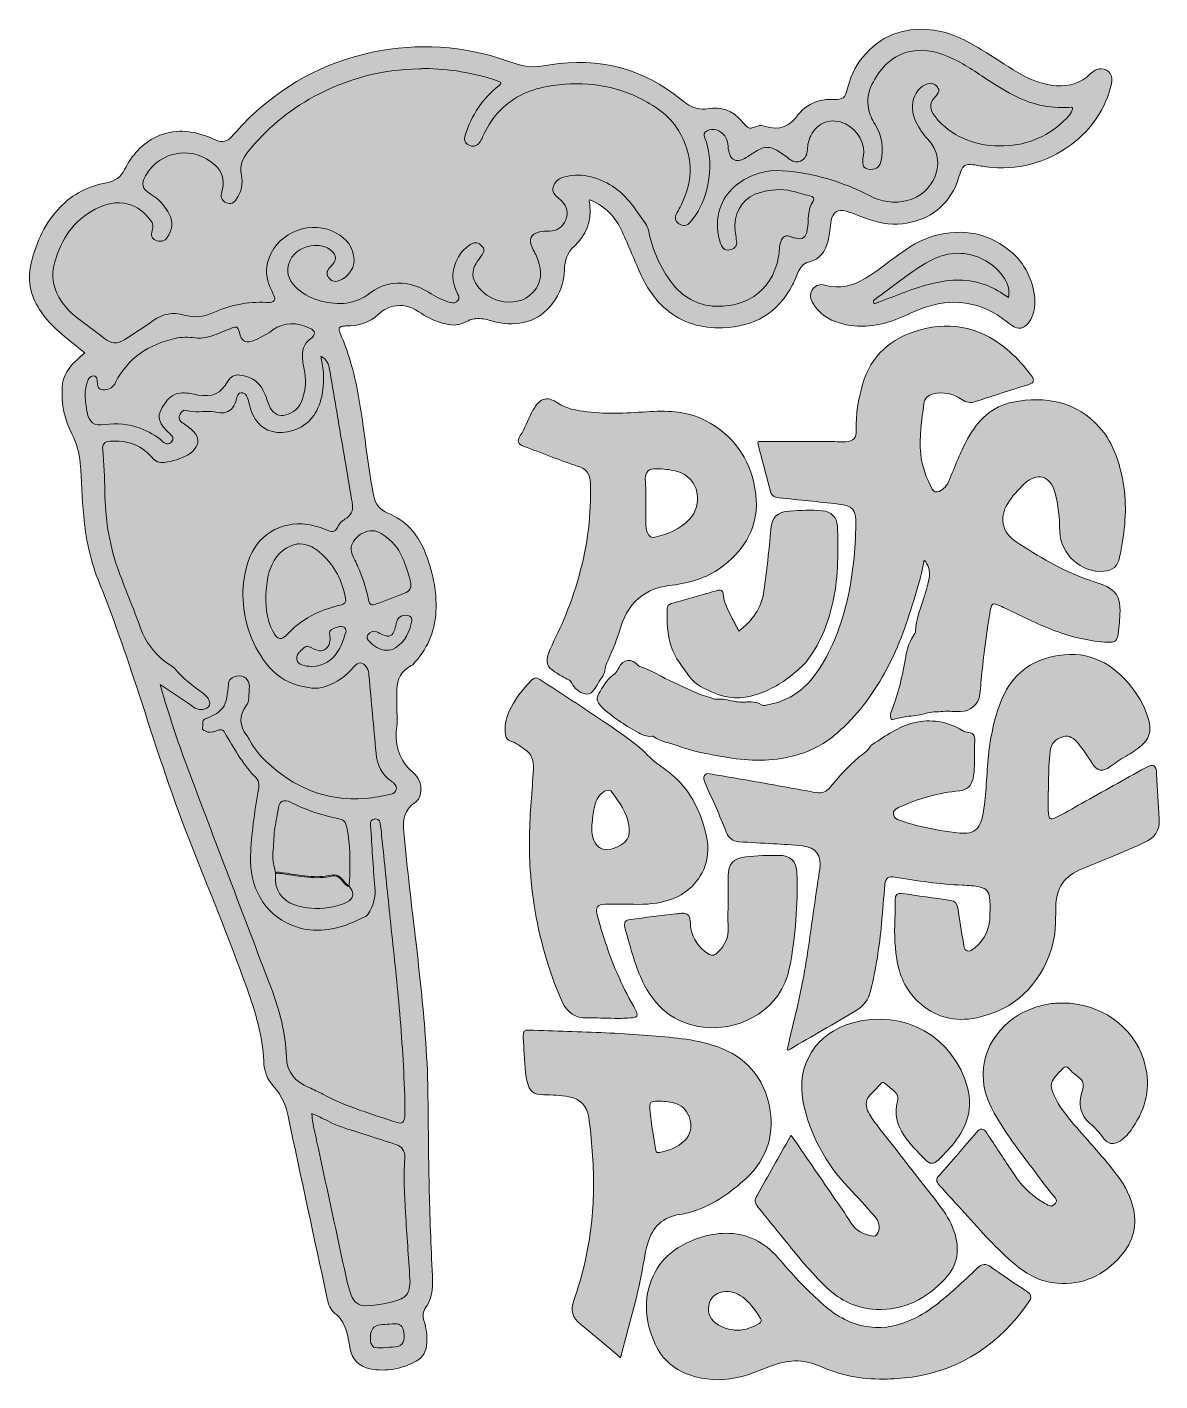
# Model space of a CAD drawing. Extents: x 585 to 1329, y -1444 to -556.
import ezdxf

# ---------------------------------------------------------------- set-up
doc = ezdxf.new("R2010")
doc.units = 0
doc.header["$MEASUREMENT"] = 0
doc.layers.add('katman 1', color=7, linetype='Continuous')

# ---------------------------------------------------------------- blocks, each defined once
blk = doc.blocks.new('block 2')
at = {"layer": 'katman 1', "true_color": 0xffffff}
h = blk.add_hatch(color=7, dxfattribs=at)
h.dxf.hatch_style = 2
edge = h.paths.add_edge_path()
edge.add_spline(control_points=[(623.19, -769.44), (618.08, -765.23), (613.06, -761.16), (608.12, -757.01), (602.51, -752.3), (597.44, -747.09), (593.5, -740.87), (587.36, -731.19), (585.37, -720.75), (588.21, -709.61), (591.64, -696.19), (597.28, -683.88), (607.07, -673.78), (615.45, -665.14), (625.7, -659.94), (637.44, -657.8), (642.99, -656.79), (646.8, -654.21), (649.38, -649.08), (654.07, -639.75), (660.69, -632.04), (670.38, -627.55), (681.73, -622.3), (693.16, -623.36), (704.51, -627.74), (706.32, -628.44), (708.1, -629.25), (709.91, -629.96), (713.52, -631.37), (716.69, -630.72), (719.34, -627.85), (723.98, -622.83), (728.47, -617.66), (733.49, -613), (757.44, -590.75), (785.47, -576.64), (817.69, -571.06), (847.76, -565.84), (877.08, -568.88), (905.61, -579.61), (913.17, -582.45), (920.71, -581.81), (928.46, -580.5), (960.59, -575.09), (989.32, -582.89), (1014.67, -603.27), (1017.85, -605.83), (1021.07, -608.25), (1025.19, -609.1), (1027.36, -609.55), (1029.54, -609.62), (1031.69, -609.22), (1040.8, -607.48), (1048.24, -610.37), (1054.27, -617.26), (1055.06, -618.16), (1055.78, -619.13), (1056.61, -619.99), (1058.7, -622.16), (1060.41, -622.51), (1063.06, -621.14), (1064.99, -620.15), (1066.95, -619.9), (1068.94, -620.59), (1079.53, -624.27), (1086.05, -620), (1091.39, -613.1), (1094.88, -608.59), (1099.33, -605.61), (1104.79, -604.12), (1108.08, -603.23), (1111.45, -603), (1114.85, -603.11), (1120.52, -603.29), (1122.04, -602.09), (1123.45, -596.46), (1125.35, -588.88), (1128.47, -581.84), (1133.4, -575.73), (1144.9, -561.5), (1159.93, -555.64), (1177.99, -557.38), (1190.42, -558.58), (1201.24, -564.1), (1211.65, -570.48), (1219.65, -575.38), (1227.44, -580.62), (1235.47, -585.46), (1243.25, -590.15), (1251.57, -593.45), (1260.77, -594.13), (1269.3, -594.75), (1276.78, -592.43), (1283, -586.38), (1284.96, -584.46), (1287.26, -582.96), (1290.17, -583.06), (1295.37, -583.24), (1298.23, -587.47), (1296.91, -592.95), (1292.94, -609.37), (1284.04, -622.6), (1270.54, -632.62), (1253.89, -644.99), (1235.17, -649.94), (1214.53, -647.29), (1211.63, -646.92), (1208.76, -646.26), (1205.86, -645.91), (1200.99, -645.32), (1199.68, -646.18), (1197.86, -650.81), (1196.3, -654.78), (1195.45, -659.02), (1193.32, -662.77), (1185.26, -676.99), (1172.79, -683.9), (1156.71, -684.87), (1147.91, -685.4), (1139.81, -682.79), (1131.79, -679.65), (1128.86, -678.51), (1125.91, -677.4), (1122.9, -676.5), (1117.31, -674.82), (1114.01, -676.82), (1112.95, -682.57), (1112.13, -687), (1111.96, -691.52), (1110.88, -695.92), (1109.15, -702.89), (1105.61, -708.05), (1098.09, -709.76), (1094.7, -710.53), (1092.76, -713.22), (1091.39, -716.29), (1090.15, -719.09), (1089.03, -721.97), (1087.62, -724.69), (1078.01, -743.22), (1062.51, -752.29), (1041.84, -752.93), (1027.97, -753.36), (1015.38, -749.87), (1004.64, -740.77), (996.98, -734.27), (991.67, -726.04), (987.62, -716.97), (983.58, -707.94), (979.87, -698.77), (975.82, -689.75), (971.61, -680.34), (964.86, -673.34), (955.28, -669.26), (955.01, -669.15), (954.73, -669.06), (954.32, -668.91), (954.03, -670.29), (954.55, -671.5), (954.66, -672.72), (955.63, -683.25), (952.16, -692.28), (944.53, -699.3), (939.74, -703.7), (938.19, -708.79), (937.91, -714.88), (937.55, -723), (935.23, -730.61), (930.16, -737.06), (920.52, -749.3), (907.75, -752.31), (893.04, -749.12), (889.89, -748.43), (886.88, -747.22), (883.62, -746.95), (880.07, -746.64), (876.69, -747.14), (873.61, -748.88), (869.22, -751.36), (864.65, -751.61), (859.89, -750.37), (854.2, -748.88), (848.81, -746.8), (843.93, -743.37), (839.05, -739.94), (833.72, -737.64), (827.5, -738.43), (822.93, -739.02), (819.02, -741.11), (815.76, -744.18), (809.8, -749.8), (802.68, -751.82), (794.73, -751.73), (794.36, -751.72), (793.98, -751.71), (793.61, -751.75), (790.19, -752.04), (789.4, -753.32), (790.76, -756.47), (793.41, -762.6), (795.74, -768.84), (797.62, -775.25), (801.56, -788.61), (803.81, -802.3), (805.74, -816.06), (807.94, -831.82), (809.66, -847.65), (812.88, -863.27), (814, -868.72), (816.83, -872.36), (822.08, -874.49), (833.62, -879.18), (841.39, -887.8), (846.11, -899.13), (851.46, -911.95), (854.3, -925.3), (853.65, -939.29), (853.01, -952.81), (847.61, -964.21), (838.37, -973.93), (838.12, -974.19), (837.78, -974.39), (837.46, -974.56), (830.89, -977.83), (828.06, -983.41), (827.94, -990.46), (827.84, -996.77), (827.98, -1003.08), (828.15, -1009.39), (828.22, -1011.66), (828.09, -1013.9), (827.83, -1016.13), (826.5, -1027.45), (829.82, -1036.99), (838.51, -1044.54), (842.33, -1047.86), (844.19, -1052.01), (843.7, -1057.11), (843.42, -1060.02), (842.31, -1062.67), (839.94, -1064.29), (832.86, -1069.09), (831.75, -1075.91), (832.49, -1083.73), (834.8, -1108.03), (837.72, -1132.27), (840.56, -1156.52), (842.93, -1176.74), (845.13, -1196.98), (846.65, -1217.28), (847.56, -1229.49), (848.2, -1241.71), (848.37, -1253.96), (848.65, -1274.7), (848.73, -1295.45), (849.17, -1316.19), (849.59, -1335.72), (850.37, -1355.23), (851.32, -1374.74), (851.56, -1379.68), (851.62, -1384.65), (850.01, -1389.46), (849.3, -1391.62), (848.47, -1393.72), (847.1, -1395.52), (845.02, -1398.23), (844.83, -1401.14), (845.8, -1404.25), (847.26, -1408.96), (847.9, -1413.77), (847.7, -1418.7), (847.47, -1423.92), (845.48, -1428.23), (840.76, -1430.81), (831.29, -1435.97), (821.2, -1437.85), (810.51, -1435.91), (802.71, -1434.5), (798.63, -1429.46), (797.17, -1421.96), (796.37, -1417.92), (795.94, -1413.8), (794.54, -1409.88), (793.06, -1405.76), (790.86, -1402.15), (787.36, -1399.47), (784.19, -1397.05), (783.1, -1393.56), (782.32, -1389.93), (773.73, -1350.03), (765.15, -1310.13), (756.62, -1270.21), (755.09, -1263.04), (752.53, -1256.53), (747.41, -1251.02), (743.04, -1246.33), (740.89, -1240.55), (740.62, -1234.04), (739.92, -1217.49), (735.23, -1201.85), (729.68, -1186.4), (717.77, -1153.26), (704.3, -1120.71), (691.46, -1087.93), (679.2, -1056.65), (669.08, -1024.64), (658.62, -992.75), (650.34, -967.47), (641.7, -942.31), (631.77, -917.63), (626.45, -904.4), (623.92, -890.59), (622.5, -876.5), (621.34, -864.91), (621.32, -853.24), (620.27, -841.65), (619.68, -835.09), (618.04, -828.79), (614.95, -822.94), (609.84, -813.26), (607.89, -802.98), (608.39, -792.08), (608.76, -784.21), (612.84, -778.58), (618.38, -773.64), (619.94, -772.25), (621.53, -770.89), (623.19, -769.44)], knot_values=[0, 0, 0, 0, 1, 1, 1, 2, 2, 2, 3, 3, 3, 4, 4, 4, 5, 5, 5, 6, 6, 6, 7, 7, 7, 8, 8, 8, 9, 9, 9, 10, 10, 10, 11, 11, 11, 12, 12, 12, 13, 13, 13, 14, 14, 14, 15, 15, 15, 16, 16, 16, 17, 17, 17, 18, 18, 18, 19, 19, 19, 20, 20, 20, 21, 21, 21, 22, 22, 22, 23, 23, 23, 24, 24, 24, 25, 25, 25, 26, 26, 26, 27, 27, 27, 28, 28, 28, 29, 29, 29, 30, 30, 30, 31, 31, 31, 32, 32, 32, 33, 33, 33, 34, 34, 34, 35, 35, 35, 36, 36, 36, 37, 37, 37, 38, 38, 38, 39, 39, 39, 40, 40, 40, 41, 41, 41, 42, 42, 42, 43, 43, 43, 44, 44, 44, 45, 45, 45, 46, 46, 46, 47, 47, 47, 48, 48, 48, 49, 49, 49, 50, 50, 50, 51, 51, 51, 52, 52, 52, 53, 53, 53, 54, 54, 54, 55, 55, 55, 56, 56, 56, 57, 57, 57, 58, 58, 58, 59, 59, 59, 60, 60, 60, 61, 61, 61, 62, 62, 62, 63, 63, 63, 64, 64, 64, 65, 65, 65, 66, 66, 66, 67, 67, 67, 68, 68, 68, 69, 69, 69, 70, 70, 70, 71, 71, 71, 72, 72, 72, 73, 73, 73, 74, 74, 74, 75, 75, 75, 76, 76, 76, 77, 77, 77, 78, 78, 78, 79, 79, 79, 80, 80, 80, 81, 81, 81, 82, 82, 82, 83, 83, 83, 84, 84, 84, 85, 85, 85, 86, 86, 86, 87, 87, 87, 88, 88, 88, 89, 89, 89, 90, 90, 90, 91, 91, 91, 92, 92, 92, 93, 93, 93, 94, 94, 94, 95, 95, 95, 96, 96, 96, 97, 97, 97, 98, 98, 98, 99, 99, 99, 100, 100, 100, 101, 101, 101, 102, 102, 102, 103, 103, 103, 104, 104, 104, 105, 105, 105, 106, 106, 106, 107, 107, 107, 108, 108, 108, 109, 109, 109, 109], degree=3, periodic=1)
at = {"layer": 'katman 1', "true_color": 0xe2e3e0}
h = blk.add_hatch(color=254, dxfattribs=at)
h.dxf.hatch_style = 2
edge = h.paths.add_edge_path()
edge.add_spline(control_points=[(845.8, -582.85), (862.21, -583.05), (878.26, -585.44), (893.79, -590.87), (894.14, -590.99), (894.52, -591.07), (894.85, -591.24), (896.72, -592.17), (896.78, -592.64), (895.13, -593.94), (884.3, -602.47), (876.92, -613.35), (872.85, -626.5), (871.9, -629.56), (872.51, -631.58), (874.89, -632.88), (877.74, -634.43), (880.36, -633.92), (882.3, -631.43), (883.19, -630.29), (883.72, -628.97), (884.29, -627.66), (886.74, -621.97), (889.92, -616.73), (894.05, -612.09), (902.77, -602.33), (913.89, -596.93), (926.55, -594.63), (947.19, -590.87), (967.25, -592.62), (986.33, -601.83), (996.87, -606.91), (1006.54, -613.23), (1012.79, -623.51), (1022.49, -639.45), (1022.7, -655.82), (1014.52, -672.43), (1013.69, -674.12), (1012.7, -675.72), (1011.81, -677.37), (1010.02, -680.69), (1010.39, -682.79), (1013.05, -684.61), (1015.8, -686.5), (1018.25, -686.22), (1020.58, -683.43), (1025.6, -677.41), (1029.14, -670.58), (1031.14, -663), (1033.86, -652.72), (1034.21, -642.39), (1031.38, -632.05), (1031.03, -630.76), (1030.48, -629.52), (1029.98, -628.27), (1029.11, -626.11), (1029.49, -624.97), (1031.52, -623.77), (1035.27, -621.55), (1040.27, -622.95), (1043.15, -627.02), (1044.63, -629.12), (1045.16, -631.51), (1045.32, -634.02), (1045.45, -636.13), (1045.82, -638.2), (1046.79, -640.1), (1048.18, -642.8), (1050.43, -643.73), (1053.37, -642.96), (1055.22, -642.48), (1056.82, -641.53), (1058.41, -640.51), (1060.68, -639.05), (1062.92, -637.53), (1065.27, -636.21), (1069.26, -633.97), (1073.25, -634.06), (1077.24, -636.41), (1079.97, -638.02), (1082.49, -639.89), (1085.02, -641.79), (1087.36, -643.54), (1089.74, -645.02), (1092.86, -643.54), (1096.06, -642.02), (1097.12, -639.32), (1097.32, -636.05), (1097.51, -632.87), (1098.13, -629.81), (1099.55, -626.93), (1103.98, -617.99), (1113.41, -614.77), (1122.36, -619.17), (1130.46, -623.14), (1136.06, -632.65), (1133.9, -641.01), (1133.8, -641.37), (1133.83, -641.76), (1133.79, -642.14), (1133.36, -646.53), (1134.23, -648.2), (1137.25, -648.77), (1141.66, -649.59), (1144.63, -648.01), (1145.51, -643.95), (1147.39, -635.36), (1146.73, -627.09), (1141.79, -619.5), (1139.68, -616.26), (1138.16, -612.76), (1137.45, -608.94), (1136.43, -603.52), (1137.21, -598.3), (1139.67, -593.39), (1144.64, -583.44), (1151.62, -575.49), (1162.63, -572.17), (1171.84, -569.39), (1180.77, -571.32), (1189.42, -574.89), (1198.57, -578.66), (1206.6, -584.37), (1214.84, -589.73), (1220.5, -593.41), (1226.2, -597.02), (1232.18, -600.17), (1243.67, -606.2), (1255.81, -609.17), (1268.83, -608.32), (1271.93, -608.12), (1271.98, -608.36), (1270.65, -611.15), (1269.9, -612.73), (1268.84, -614.09), (1267.63, -615.33), (1256.31, -626.99), (1242.47, -633.05), (1226.27, -633.55), (1210.89, -634.02), (1197.05, -629.86), (1185.52, -619.27), (1183.35, -617.28), (1181.39, -615.09), (1179.88, -612.56), (1177.44, -608.46), (1177.84, -604.97), (1181.09, -601.49), (1183.89, -598.48), (1184.22, -597.23), (1182.74, -595.12), (1180.93, -592.53), (1178.15, -591.77), (1174.96, -593.29), (1169.21, -596.05), (1166.79, -601.05), (1166.35, -607.1), (1165.91, -613.07), (1168.31, -618.25), (1171.56, -623.05), (1172.95, -625.1), (1174.41, -627.14), (1176.11, -628.93), (1190.9, -644.49), (1179.21, -665.48), (1162.91, -669.48), (1154.09, -671.63), (1145.91, -670.27), (1138.07, -666.19), (1123.63, -658.69), (1108.39, -653.7), (1092.34, -651.15), (1082.07, -649.51), (1071.82, -648.69), (1061.94, -652.8), (1050.79, -657.44), (1042.45, -664.92), (1039.3, -677.04), (1037.5, -683.98), (1038.19, -690.92), (1040.41, -697.67), (1041.68, -701.53), (1044.09, -702.72), (1047.46, -701.53), (1050.19, -700.56), (1051.28, -698.93), (1050.9, -696.01), (1050.45, -692.51), (1049.71, -689.07), (1049.77, -685.5), (1049.96, -675.19), (1056.59, -666.73), (1066.52, -664.06), (1073.35, -662.23), (1080.02, -661.51), (1087.14, -663.22), (1091.1, -664.17), (1094.94, -665.64), (1098.99, -666.3), (1101.3, -666.67), (1102.24, -668.19), (1101.15, -669.81), (1097.27, -675.58), (1098.34, -682.25), (1097.31, -688.52), (1096.45, -693.76), (1094.09, -695.42), (1089.02, -693.99), (1088.22, -693.76), (1087.44, -693.49), (1086.67, -693.21), (1083.03, -691.9), (1081.24, -692.75), (1079.96, -696.42), (1078.85, -699.58), (1078.96, -702.93), (1078.41, -706.19), (1074.18, -731.03), (1053.79, -740.29), (1034.97, -738.63), (1022.9, -737.57), (1013.92, -731.26), (1007.03, -721.67), (999.92, -711.77), (995.44, -700.71), (993.02, -688.8), (992.7, -687.22), (992.11, -685.9), (991.14, -684.59), (988.08, -680.5), (985.33, -676.19), (982.22, -672.14), (974.79, -662.45), (965.25, -655.89), (953.15, -653.43), (947.85, -652.36), (942.54, -652.58), (937.32, -654.1), (934.87, -654.81), (932.83, -656.15), (931.5, -658.42), (929.74, -661.43), (929.97, -663.91), (932.4, -666.39), (933.6, -667.62), (934.99, -668.68), (936.21, -669.9), (939.78, -673.46), (940.63, -677.6), (938.79, -682.06), (936.73, -687.06), (933.23, -689.5), (928.1, -689.53), (925.7, -689.55), (923.29, -689.5), (920.95, -690.17), (916.05, -691.56), (914.35, -695.06), (916.47, -699.69), (917.78, -702.55), (919.52, -705.19), (920.51, -708.22), (922.99, -715.84), (923.38, -723.36), (917.48, -729.56), (911.41, -735.95), (903.58, -737.25), (895.23, -735.17), (889.2, -733.67), (884.35, -730.19), (880.66, -725.18), (877.23, -720.53), (876.96, -715.63), (879.93, -710.67), (881, -708.87), (882.38, -707.27), (883.6, -705.55), (885.53, -702.83), (885.57, -701.22), (883.8, -699.3), (881.62, -696.93), (879.16, -696.41), (876.55, -698.08), (872.07, -700.95), (868.78, -704.93), (866.7, -709.81), (863.67, -716.9), (864.28, -723.87), (867.8, -730.64), (868.55, -732.07), (869.45, -733.44), (868.08, -734.94), (866.76, -736.4), (865.08, -736.99), (863.19, -736.41), (858.73, -735.02), (854.53, -733.07), (850.56, -730.6), (845.69, -727.57), (840.59, -725.09), (834.88, -724.06), (825.75, -722.42), (817.45, -724.76), (810.27, -730.24), (800.45, -737.72), (789.76, -738.26), (778.42, -735.43), (772.66, -734), (767.38, -731.53), (762.97, -727.49), (758.25, -723.15), (754.96, -718.04), (756.99, -711.36), (759.13, -704.31), (764.32, -700.41), (771.51, -699.19), (776.72, -698.3), (781.57, -699.07), (785.56, -702.83), (788.28, -705.39), (788.42, -708.07), (786.14, -711.03), (785.46, -711.92), (784.63, -712.7), (783.9, -713.56), (781.88, -715.96), (781.64, -717.81), (783.06, -719.86), (784.69, -722.2), (787.03, -722.99), (789.78, -722.11), (796.78, -719.89), (801.09, -712.63), (799.64, -705.42), (798.03, -697.46), (792.73, -692.6), (785.66, -689.52), (768.38, -681.99), (747.51, -692.24), (743.22, -710.26), (741.66, -716.77), (742.78, -722.92), (745.93, -728.76), (746.64, -730.08), (747.29, -731.42), (747.71, -732.88), (748.25, -734.77), (747.42, -735.8), (745.65, -736.12), (744.55, -736.32), (743.4, -736.36), (742.28, -736.3), (730.04, -735.63), (718.38, -738.12), (707.26, -743.11), (701.08, -745.87), (694.95, -746.44), (688.43, -744.57), (681.14, -742.47), (674.26, -743.71), (668.13, -748.2), (662.12, -752.6), (655.81, -756.52), (649.54, -760.5), (644.09, -763.94), (640.92, -763.66), (635.82, -759.73), (630.06, -755.28), (624.14, -751.03), (618.39, -746.55), (614.47, -743.5), (611.02, -739.93), (608.14, -735.84), (602.52, -727.86), (600.85, -719.13), (603.56, -709.74), (607.87, -694.83), (615.72, -682.53), (629.97, -675.18), (636.8, -671.65), (643.9, -669.53), (651.64, -671.73), (657.8, -673.48), (662.51, -677.37), (666.42, -682.29), (668.04, -684.32), (668.19, -686.69), (667.5, -689.14), (666.54, -692.52), (667.11, -694.26), (669.56, -695.41), (672.6, -696.83), (675.67, -696.2), (677.38, -693.62), (680.48, -688.93), (681.46, -683.9), (678.78, -678.71), (675.84, -673.02), (671.79, -668.25), (666.15, -664.96), (660.88, -661.89), (659.99, -658.45), (663.05, -653.15), (672.65, -636.52), (694.6, -633.16), (708.7, -646.19), (713.33, -650.47), (715.08, -655.7), (713.58, -661.9), (713.37, -662.78), (713.1, -663.64), (712.93, -664.52), (712.32, -667.67), (713.4, -669.77), (716.16, -670.89), (719.01, -672.04), (720.96, -671.27), (722.79, -668.42), (725.92, -663.56), (727.3, -658.51), (726.01, -652.61), (724.77, -646.94), (726.68, -641.8), (730.35, -637.31), (742.44, -622.55), (756.73, -610.42), (773.5, -601.29), (795.13, -589.5), (818.28, -583.5), (842.88, -583.01), (843.86, -582.99), (844.83, -582.9), (845.8, -582.85)], knot_values=[0, 0, 0, 0, 1, 1, 1, 2, 2, 2, 3, 3, 3, 4, 4, 4, 5, 5, 5, 6, 6, 6, 7, 7, 7, 8, 8, 8, 9, 9, 9, 10, 10, 10, 11, 11, 11, 12, 12, 12, 13, 13, 13, 14, 14, 14, 15, 15, 15, 16, 16, 16, 17, 17, 17, 18, 18, 18, 19, 19, 19, 20, 20, 20, 21, 21, 21, 22, 22, 22, 23, 23, 23, 24, 24, 24, 25, 25, 25, 26, 26, 26, 27, 27, 27, 28, 28, 28, 29, 29, 29, 30, 30, 30, 31, 31, 31, 32, 32, 32, 33, 33, 33, 34, 34, 34, 35, 35, 35, 36, 36, 36, 37, 37, 37, 38, 38, 38, 39, 39, 39, 40, 40, 40, 41, 41, 41, 42, 42, 42, 43, 43, 43, 44, 44, 44, 45, 45, 45, 46, 46, 46, 47, 47, 47, 48, 48, 48, 49, 49, 49, 50, 50, 50, 51, 51, 51, 52, 52, 52, 53, 53, 53, 54, 54, 54, 55, 55, 55, 56, 56, 56, 57, 57, 57, 58, 58, 58, 59, 59, 59, 60, 60, 60, 61, 61, 61, 62, 62, 62, 63, 63, 63, 64, 64, 64, 65, 65, 65, 66, 66, 66, 67, 67, 67, 68, 68, 68, 69, 69, 69, 70, 70, 70, 71, 71, 71, 72, 72, 72, 73, 73, 73, 74, 74, 74, 75, 75, 75, 76, 76, 76, 77, 77, 77, 78, 78, 78, 79, 79, 79, 80, 80, 80, 81, 81, 81, 82, 82, 82, 83, 83, 83, 84, 84, 84, 85, 85, 85, 86, 86, 86, 87, 87, 87, 88, 88, 88, 89, 89, 89, 90, 90, 90, 91, 91, 91, 92, 92, 92, 93, 93, 93, 94, 94, 94, 95, 95, 95, 96, 96, 96, 97, 97, 97, 98, 98, 98, 99, 99, 99, 100, 100, 100, 101, 101, 101, 102, 102, 102, 103, 103, 103, 104, 104, 104, 105, 105, 105, 106, 106, 106, 107, 107, 107, 108, 108, 108, 109, 109, 109, 110, 110, 110, 111, 111, 111, 112, 112, 112, 113, 113, 113, 114, 114, 114, 115, 115, 115, 116, 116, 116, 117, 117, 117, 118, 118, 118, 119, 119, 119, 120, 120, 120, 121, 121, 121, 122, 122, 122, 123, 123, 123, 124, 124, 124, 125, 125, 125, 126, 126, 126, 127, 127, 127, 128, 128, 128, 129, 129, 129, 130, 130, 130, 131, 131, 131, 132, 132, 132, 133, 133, 133, 134, 134, 134, 135, 135, 135, 136, 136, 136, 137, 137, 137, 138, 138, 138, 139, 139, 139, 140, 140, 140, 141, 141, 141, 142, 142, 142, 143, 143, 143, 144, 144, 144, 144], degree=3, periodic=1)
at = {"layer": 'katman 1', "true_color": 0xffffff}
h = blk.add_hatch(color=7, dxfattribs=at)
h.dxf.hatch_style = 2
edge = h.paths.add_edge_path()
edge.add_spline(control_points=[(1246.56, -735.6), (1246.66, -740.98), (1245.43, -745.1), (1243.04, -748.86), (1239.97, -753.68), (1235.84, -754.55), (1231.21, -751.21), (1227.62, -748.62), (1224.23, -745.76), (1220.38, -743.53), (1204.7, -734.45), (1188.43, -734.27), (1171.84, -740.52), (1166.1, -742.68), (1160.61, -745.51), (1154.87, -747.68), (1141.99, -752.54), (1128.89, -753.59), (1115.71, -748.87), (1109.03, -746.48), (1103.89, -742.12), (1100.54, -735.81), (1099.01, -732.93), (1098.87, -730.05), (1101, -727.37), (1103.06, -724.8), (1105.81, -724.06), (1108.89, -724.93), (1118.52, -727.66), (1127.28, -725.46), (1135.55, -720.37), (1142.84, -715.87), (1149.54, -710.52), (1156.44, -705.47), (1163.87, -700.04), (1171.56, -695.05), (1180.52, -692.63), (1199.67, -687.47), (1217.12, -690.65), (1232.16, -704.07), (1241.1, -712.06), (1246.56, -724.72), (1246.56, -735.6)], knot_values=[0, 0, 0, 0, 1, 1, 1, 2, 2, 2, 3, 3, 3, 4, 4, 4, 5, 5, 5, 6, 6, 6, 7, 7, 7, 8, 8, 8, 9, 9, 9, 10, 10, 10, 11, 11, 11, 12, 12, 12, 13, 13, 13, 14, 14, 14, 14], degree=3, periodic=1)
at = {"layer": 'katman 1', "true_color": 0xe9eaec}
h = blk.add_hatch(color=254, dxfattribs=at)
h.dxf.hatch_style = 2
edge = h.paths.add_edge_path()
edge.add_spline(control_points=[(1229.34, -733.15), (1224.82, -729.83), (1220.08, -727), (1214.89, -725.01), (1203.16, -720.51), (1191.26, -720.95), (1179.28, -723.86), (1167.22, -726.8), (1155.88, -731.77), (1144.28, -736.01), (1143.65, -736.25), (1143.03, -736.56), (1142.38, -736.67), (1141.89, -736.75), (1141.24, -737.66), (1140.9, -736.7), (1140.69, -736.1), (1140.33, -735.22), (1141.21, -734.67), (1141.34, -734.59), (1141.45, -734.5), (1141.57, -734.41), (1152.67, -726.32), (1163.34, -717.62), (1175.09, -710.49), (1185.74, -704.02), (1197.1, -701.99), (1209.11, -706.44), (1216.53, -709.19), (1222.29, -714.11), (1226.71, -720.59), (1229.22, -724.26), (1230.13, -728.99), (1229.34, -733.15)], knot_values=[0, 0, 0, 0, 1, 1, 1, 2, 2, 2, 3, 3, 3, 4, 4, 4, 5, 5, 5, 6, 6, 6, 7, 7, 7, 8, 8, 8, 9, 9, 9, 10, 10, 10, 11, 11, 11, 11], degree=3, periodic=1)
at = {"layer": 'katman 1', "true_color": 0xe11e27}
h = blk.add_hatch(color=242, dxfattribs=at)
h.dxf.hatch_style = 2
edge = h.paths.add_edge_path()
edge.add_spline(control_points=[(623.44, -797.44), (623.56, -794.07), (623.94, -790.8), (625.14, -787.67), (625.59, -786.52), (626.15, -785.5), (627.31, -784.92), (629.45, -783.83), (631.02, -784.63), (631.35, -787), (631.44, -787.67), (631.44, -788.35), (631.47, -789.03), (631.59, -792.58), (632.86, -793.77), (636.35, -793.6), (639.69, -793.43), (641.98, -791.65), (643.43, -788.78), (651.59, -772.62), (665.24, -763.87), (682.4, -759.93), (686.74, -758.93), (691.18, -758.94), (695.62, -759.52), (700.45, -760.16), (705.03, -758.94), (709.47, -757.22), (712.97, -755.87), (716.42, -754.4), (719.88, -752.96), (722.72, -751.77), (723.87, -752.36), (724.5, -755.39), (725.92, -762.2), (728.98, -763.75), (735.28, -760.78), (739.23, -758.92), (743.05, -756.86), (746.63, -754.34), (754.41, -748.88), (762.57, -749.29), (770.78, -753.11), (774.78, -754.97), (774.95, -757.63), (771.35, -760.15), (766.69, -763.42), (765.71, -768.04), (766.14, -773.26), (766.39, -776.32), (767.12, -779.32), (767.57, -782.35), (768.55, -789.05), (767.92, -795.71), (765.13, -801.95), (763.22, -806.23), (759.57, -808.78), (755.11, -810.06), (750.94, -811.25), (747.19, -809.46), (744.92, -805.38), (743.42, -802.67), (742.76, -799.63), (741.61, -796.77), (738.56, -789.19), (733.11, -784.75), (724.91, -783.93), (721.54, -783.59), (718.93, -784.88), (717.19, -787.89), (712.38, -796.18), (706.95, -798.63), (697.42, -797.01), (694.09, -796.45), (690.81, -795.61), (687.4, -795.62), (683.26, -795.63), (680.01, -797.33), (677.39, -800.42), (676.86, -801.05), (676.37, -801.72), (675.9, -802.4), (670.34, -810.26), (670.56, -813.48), (677.15, -820.52), (677.71, -821.12), (678.32, -821.69), (678.93, -822.24), (681.42, -824.5), (681.7, -825.84), (680.07, -827.75), (678.41, -829.68), (676.85, -829.6), (674.27, -827.41), (669.87, -823.67), (664.97, -820.81), (659.59, -818.77), (652.03, -815.91), (644.25, -815.31), (636.31, -816.44), (629.39, -817.43), (625.97, -815.01), (624.7, -808.11), (624.04, -804.56), (623.63, -800.99), (623.44, -797.44)], knot_values=[0, 0, 0, 0, 1, 1, 1, 2, 2, 2, 3, 3, 3, 4, 4, 4, 5, 5, 5, 6, 6, 6, 7, 7, 7, 8, 8, 8, 9, 9, 9, 10, 10, 10, 11, 11, 11, 12, 12, 12, 13, 13, 13, 14, 14, 14, 15, 15, 15, 16, 16, 16, 17, 17, 17, 18, 18, 18, 19, 19, 19, 20, 20, 20, 21, 21, 21, 22, 22, 22, 23, 23, 23, 24, 24, 24, 25, 25, 25, 26, 26, 26, 27, 27, 27, 28, 28, 28, 29, 29, 29, 30, 30, 30, 31, 31, 31, 32, 32, 32, 33, 33, 33, 34, 34, 34, 35, 35, 35, 35], degree=3, periodic=1)
h = blk.add_hatch(color=242, dxfattribs=at)
h.dxf.hatch_style = 2
edge = h.paths.add_edge_path()
edge.add_spline(control_points=[(1174.06, -905.38), (1172.8, -911.33), (1171.57, -917.04), (1169.9, -922.63), (1165, -939.1), (1160.06, -955.54), (1152.38, -971.01), (1144.81, -986.23), (1135.7, -1000.35), (1123.63, -1012.44), (1120.09, -1015.98), (1116.47, -1019.32), (1112.45, -1022.37), (1104.32, -1028.54), (1095.23, -1032.23), (1085.48, -1034.49), (1071.17, -1037.81), (1056.82, -1036.9), (1042.51, -1034.36), (1032.31, -1032.55), (1021.97, -1031.01), (1012.35, -1027.12), (1007.11, -1025.01), (1001.15, -1024.79), (996.51, -1021.16), (996.24, -1020.94), (995.79, -1020.78), (995.47, -1020.84), (991.68, -1021.53), (988.62, -1019.71), (985.52, -1018.01), (977.25, -1013.5), (969.44, -1008.3), (962.56, -1001.83), (958.91, -998.39), (958.54, -995.61), (961.29, -991.43), (964.13, -987.13), (966.71, -982.59), (971.21, -979.63), (972.41, -978.85), (972.87, -977.34), (973.54, -976.08), (976.75, -970.08), (981.9, -969.48), (986.48, -974.59), (986.92, -975.08), (987.49, -975.2), (988.05, -975.39), (992.7, -976.93), (997.08, -979.05), (1001.32, -981.48), (1008.6, -985.67), (1016.56, -988.43), (1024, -992.25), (1027.81, -994.2), (1031.85, -994.86), (1035.74, -996.25), (1036.15, -996.39), (1036.6, -996.67), (1036.99, -996.62), (1041.74, -995.92), (1046.22, -997.48), (1050.79, -998.22), (1053.94, -998.73), (1057.1, -998.34), (1060.25, -998.35), (1062.79, -998.36), (1065.21, -998.7), (1067.29, -1000.25), (1068.3, -1001), (1069.31, -1000.63), (1070.32, -1000.47), (1085.73, -997.99), (1096.99, -989.38), (1105.22, -976.51), (1113.97, -962.84), (1119.67, -947.88), (1123.37, -932.13), (1127.28, -915.46), (1128.84, -898.5), (1129.2, -881.42), (1129.4, -872.21), (1126.92, -869.55), (1117.68, -868.53), (1104.76, -867.11), (1091.83, -865.79), (1078.9, -864.46), (1075.06, -864.06), (1073.82, -863.04), (1072.85, -859.29), (1070.27, -849.35), (1067.72, -839.39), (1065.04, -829.47), (1064.57, -827.75), (1064.94, -827.44), (1066.59, -827.45), (1081.48, -827.5), (1096.37, -827.46), (1111.26, -827.49), (1114.94, -827.49), (1118.63, -827.86), (1122.29, -827.64), (1127.76, -827.32), (1129.49, -825.39), (1129.36, -819.91), (1129.13, -809.74), (1130.8, -799.83), (1133.58, -790.13), (1139.04, -771.1), (1152.22, -759.68), (1170.78, -754.41), (1193.11, -748.07), (1212.91, -753.39), (1230.19, -768.68), (1235.16, -773.09), (1239.62, -777.95), (1243.56, -783.29), (1243.96, -783.84), (1244.38, -784.37), (1244.73, -784.95), (1246.32, -787.53), (1245.9, -788.93), (1243.08, -789.96), (1240.97, -790.74), (1238.78, -791.3), (1236.64, -791.98), (1227, -795.06), (1217.33, -798.06), (1207.74, -801.28), (1204.34, -802.42), (1201.49, -801.98), (1198.63, -799.93), (1193, -795.9), (1186.69, -794.82), (1179.98, -796.27), (1176.54, -797.01), (1174.26, -799.11), (1173.77, -802.81), (1172.32, -813.68), (1170.62, -824.51), (1171.69, -835.56), (1172.5, -843.87), (1175.44, -851.43), (1179.21, -858.74), (1180.19, -860.64), (1181.75, -861.11), (1183.77, -860.23), (1186.99, -858.82), (1188.99, -856.37), (1190.31, -853.17), (1194.11, -843.95), (1197.67, -834.61), (1202.45, -825.85), (1209.06, -813.74), (1218.36, -804.34), (1232.27, -801.66), (1253.86, -797.49), (1273.63, -801.22), (1289.08, -818.33), (1296.92, -827.01), (1300.9, -837.73), (1303.51, -848.97), (1306.91, -863.61), (1306.52, -878.33), (1304.16, -893.06), (1303.59, -896.62), (1302.89, -900.16), (1302.16, -903.69), (1300.99, -909.36), (1297.68, -912.2), (1291.9, -912.65), (1276.93, -913.81), (1263.37, -901.55), (1262.97, -886.51), (1262.74, -877.86), (1262.04, -869.26), (1259.78, -860.86), (1256.8, -849.78), (1247.83, -847.32), (1239.66, -855.3), (1235.62, -859.25), (1231.76, -863.34), (1228.79, -868.19), (1223.06, -877.57), (1225.12, -887.28), (1234.27, -893.26), (1248.93, -902.84), (1263.87, -911.9), (1280.47, -917.85), (1283.86, -919.06), (1287.33, -920.04), (1290.7, -921.31), (1299.57, -924.65), (1302.81, -929.37), (1302.47, -938.77), (1302.28, -943.79), (1302.08, -948.83), (1301.3, -953.81), (1300.63, -958.11), (1299.24, -959.42), (1294.84, -959.22), (1282.74, -958.66), (1271.09, -955.92), (1259.77, -951.66), (1248.17, -947.3), (1237.13, -941.71), (1226, -936.31), (1224.51, -935.6), (1223.01, -934.89), (1221.46, -934.35), (1219.32, -933.59), (1218.3, -934.05), (1217.83, -936.28), (1217.08, -939.8), (1216.53, -943.36), (1216, -946.92), (1214.05, -959.92), (1212.31, -972.95), (1211.23, -986.06), (1211.03, -988.45), (1210.88, -990.86), (1210.52, -993.23), (1209.49, -1000.13), (1204.89, -1004.43), (1197.86, -1004.7), (1194.09, -1004.84), (1190.15, -1004.28), (1186.52, -1004.62), (1182.61, -1005), (1178.49, -1004.69), (1174.75, -1005.88), (1170.67, -1007.16), (1166.52, -1007.41), (1162.38, -1008.02), (1159.56, -1008.43), (1156.72, -1008.86), (1154.04, -1009.83), (1152.79, -1010.28), (1152.47, -1009.83), (1152.17, -1008.79), (1151.73, -1007.26), (1151.88, -1005.75), (1152.46, -1004.37), (1157.22, -992.93), (1159.66, -980.9), (1161.86, -968.78), (1162.86, -963.3), (1164.59, -958.01), (1167.91, -953.41), (1168.24, -952.95), (1168.36, -952.48), (1168.37, -951.94), (1168.63, -944.31), (1171.29, -937.27), (1173.73, -930.17), (1175.38, -925.34), (1176.96, -920.48), (1177.38, -915.35), (1177.67, -911.69), (1176.72, -908.4), (1174.06, -905.38)], knot_values=[0, 0, 0, 0, 1, 1, 1, 2, 2, 2, 3, 3, 3, 4, 4, 4, 5, 5, 5, 6, 6, 6, 7, 7, 7, 8, 8, 8, 9, 9, 9, 10, 10, 10, 11, 11, 11, 12, 12, 12, 13, 13, 13, 14, 14, 14, 15, 15, 15, 16, 16, 16, 17, 17, 17, 18, 18, 18, 19, 19, 19, 20, 20, 20, 21, 21, 21, 22, 22, 22, 23, 23, 23, 24, 24, 24, 25, 25, 25, 26, 26, 26, 27, 27, 27, 28, 28, 28, 29, 29, 29, 30, 30, 30, 31, 31, 31, 32, 32, 32, 33, 33, 33, 34, 34, 34, 35, 35, 35, 36, 36, 36, 37, 37, 37, 38, 38, 38, 39, 39, 39, 40, 40, 40, 41, 41, 41, 42, 42, 42, 43, 43, 43, 44, 44, 44, 45, 45, 45, 46, 46, 46, 47, 47, 47, 48, 48, 48, 49, 49, 49, 50, 50, 50, 51, 51, 51, 52, 52, 52, 53, 53, 53, 54, 54, 54, 55, 55, 55, 56, 56, 56, 57, 57, 57, 58, 58, 58, 59, 59, 59, 60, 60, 60, 61, 61, 61, 62, 62, 62, 63, 63, 63, 64, 64, 64, 65, 65, 65, 66, 66, 66, 67, 67, 67, 68, 68, 68, 69, 69, 69, 70, 70, 70, 71, 71, 71, 72, 72, 72, 73, 73, 73, 74, 74, 74, 75, 75, 75, 76, 76, 76, 77, 77, 77, 78, 78, 78, 79, 79, 79, 80, 80, 80, 81, 81, 81, 82, 82, 82, 83, 83, 83, 84, 84, 84, 85, 85, 85, 86, 86, 86, 87, 87, 87, 87], degree=3, periodic=1)
at = {"layer": 'katman 1', "true_color": 0xfaf0d8}
h = blk.add_hatch(color=7, dxfattribs=at)
h.dxf.hatch_style = 2
edge = h.paths.add_edge_path()
edge.add_spline(control_points=[(672.73, -986.96), (679.83, -991.71), (686.8, -996.08), (693.47, -1000.93), (696.46, -1003.11), (699.57, -1004.43), (703.25, -1002.35), (705.17, -1001.27), (705.61, -999.9), (704.89, -997.89), (704.05, -995.51), (702.46, -993.75), (700.46, -992.35), (694.06, -987.86), (687.97, -983.08), (682.83, -977.07), (680.99, -974.91), (678.11, -973.66), (675.82, -971.84), (668.48, -966.04), (663.05, -958.93), (659.86, -949.97), (655.03, -936.42), (649.15, -923.27), (644.47, -909.65), (639, -893.71), (636.61, -877.34), (636.39, -860.55), (636.26, -851.32), (635.98, -842.08), (635.01, -832.88), (634.62, -829.17), (636.23, -827.66), (639.99, -827.35), (647.91, -826.72), (655.22, -828.13), (661.76, -832.84), (663.78, -834.3), (665.63, -835.94), (667.2, -837.88), (669.39, -840.56), (672.27, -841.72), (675.59, -841.25), (680.89, -840.5), (685.97, -838.91), (690.73, -836.42), (692.41, -835.54), (693.84, -834.32), (695.03, -832.84), (698.44, -828.6), (698.26, -825.02), (694.6, -821.01), (692.59, -818.82), (690.18, -817.21), (687.72, -815.59), (685.18, -813.92), (684.66, -812.07), (685.71, -809.64), (686.49, -807.85), (687.89, -806.58), (689.75, -807.16), (695.38, -808.9), (701.11, -807.31), (706.75, -807.94), (708.47, -808.13), (710.16, -808.48), (711.88, -808.65), (715.82, -809.05), (718.92, -807.69), (720.98, -804.18), (722.11, -802.28), (722.72, -800.22), (723.24, -798.1), (723.56, -796.79), (724.28, -795.75), (725.79, -795.59), (727.39, -795.42), (728.64, -796.01), (729.31, -797.46), (729.97, -798.88), (730.61, -800.3), (730.93, -801.87), (731.86, -806.41), (733.47, -810.68), (736.26, -814.42), (741.24, -821.09), (750.41, -823.38), (759.77, -820.36), (770.72, -816.82), (776.2, -808.69), (778.66, -797.96), (780.56, -789.66), (780.31, -781.41), (778.41, -773.17), (778.29, -772.66), (778.21, -772.14), (778.11, -771.58), (780.79, -772.74), (782.98, -775.64), (783.6, -779.17), (785.59, -790.55), (787.53, -801.95), (789.46, -813.35), (792.42, -830.74), (795.36, -848.13), (798.3, -865.52), (798.48, -866.56), (798.69, -867.59), (798.81, -868.64), (799.29, -872.83), (797.99, -876.21), (794.17, -878.34), (792, -879.54), (790.39, -881.2), (789.27, -883.43), (787.71, -886.55), (786.16, -887.16), (782.84, -885.84), (778.44, -884.08), (774.01, -882.51), (769.27, -881.91), (751.36, -879.66), (735.99, -889.05), (730.45, -906.29), (725.67, -921.14), (725.96, -936.17), (730.68, -951.05), (733.23, -959.07), (737.18, -966.48), (742.22, -973.12), (747.56, -980.15), (754.87, -985.17), (763.3, -987.48), (768.94, -989.02), (775.24, -990.46), (781.08, -988.29), (788.3, -985.61), (794.8, -981.52), (799.71, -975.33), (802.58, -971.71), (805.71, -971.97), (808.32, -976.02), (809.3, -977.54), (809.51, -979.26), (809.67, -980.97), (811.25, -997.95), (812.82, -1014.92), (814.36, -1031.9), (815.06, -1039.62), (817.84, -1046.15), (824.63, -1050.49), (825.13, -1050.81), (825.59, -1051.2), (826.03, -1051.62), (828.81, -1054.27), (828.01, -1057.93), (824.28, -1058.88), (818.67, -1060.3), (812.95, -1061.14), (807.17, -1061.62), (781.61, -1063.73), (760.3, -1054.43), (741.96, -1037.25), (737.78, -1033.33), (734.31, -1028.79), (731.63, -1023.68), (731.04, -1022.55), (730.34, -1021.51), (729.55, -1020.49), (724.55, -1014), (724.38, -1007.45), (729.2, -1000.81), (730.32, -999.26), (730.85, -997.75), (730.85, -995.87), (730.86, -993.32), (731.16, -990.78), (731.26, -988.23), (731.43, -983.88), (727.28, -980.46), (723.02, -981.43), (719.96, -982.12), (717.63, -983.48), (717.42, -987.12), (717.26, -989.89), (716.77, -992.64), (716.4, -995.4), (715.67, -1000.94), (712.57, -1004.72), (707.64, -1007.11), (705.89, -1007.96), (704.09, -1008.73), (702.29, -1009.49), (701.02, -1010.02), (700.42, -1010.88), (700.65, -1012.28), (700.7, -1012.58), (700.6, -1012.9), (700.67, -1013.18), (700.99, -1014.42), (699.76, -1016.05), (701.18, -1016.91), (702.98, -1018), (705.02, -1018.66), (707.21, -1018.07), (707.57, -1017.97), (707.94, -1017.89), (708.29, -1017.76), (713.42, -1015.83), (713.66, -1015.9), (716.27, -1020.52), (721.82, -1030.35), (727.66, -1039.96), (735.6, -1048.12), (738.03, -1050.61), (737.49, -1053.91), (736.99, -1056.91), (734.64, -1071), (732.54, -1085.12), (732.02, -1099.4), (731.29, -1119.14), (740.4, -1137.38), (759.07, -1144.89), (771.8, -1150.02), (784.52, -1148.81), (797.02, -1143.83), (800.43, -1142.47), (803.71, -1140.79), (807.07, -1139.33), (807.89, -1138.97), (808.41, -1138.43), (808.89, -1137.73), (812.61, -1132.32), (814.28, -1126.26), (813.63, -1119.81), (812.3, -1106.43), (811.72, -1093), (810.74, -1079.59), (810.63, -1078.08), (810.24, -1076.35), (812.22, -1075.52), (814.58, -1074.53), (816.75, -1075.5), (817.1, -1078.07), (817.81, -1083.28), (818.28, -1088.52), (818.82, -1093.74), (820.42, -1109.36), (822, -1124.98), (823.59, -1140.6), (825.45, -1158.83), (827.61, -1177.03), (829.26, -1195.29), (831.08, -1215.57), (832.36, -1235.88), (833.15, -1256.22), (833.33, -1260.95), (833.33, -1265.69), (833.21, -1270.42), (833.13, -1273.87), (831.3, -1275.33), (828.27, -1274.32), (811.71, -1268.8), (794.85, -1264.07), (779.38, -1255.69), (776.42, -1254.08), (773.43, -1252.62), (770.29, -1251.35), (761.35, -1247.73), (755.79, -1241.38), (755.52, -1231.29), (755.09, -1215.55), (751.02, -1200.61), (745.49, -1186.02), (727.15, -1137.69), (708.64, -1089.41), (690.43, -1041.02), (683.93, -1023.78), (678.37, -1006.19), (673.06, -988.54), (672.94, -988.13), (672.89, -987.7), (672.73, -986.96)], knot_values=[0, 0, 0, 0, 1, 1, 1, 2, 2, 2, 3, 3, 3, 4, 4, 4, 5, 5, 5, 6, 6, 6, 7, 7, 7, 8, 8, 8, 9, 9, 9, 10, 10, 10, 11, 11, 11, 12, 12, 12, 13, 13, 13, 14, 14, 14, 15, 15, 15, 16, 16, 16, 17, 17, 17, 18, 18, 18, 19, 19, 19, 20, 20, 20, 21, 21, 21, 22, 22, 22, 23, 23, 23, 24, 24, 24, 25, 25, 25, 26, 26, 26, 27, 27, 27, 28, 28, 28, 29, 29, 29, 30, 30, 30, 31, 31, 31, 32, 32, 32, 33, 33, 33, 34, 34, 34, 35, 35, 35, 36, 36, 36, 37, 37, 37, 38, 38, 38, 39, 39, 39, 40, 40, 40, 41, 41, 41, 42, 42, 42, 43, 43, 43, 44, 44, 44, 45, 45, 45, 46, 46, 46, 47, 47, 47, 48, 48, 48, 49, 49, 49, 50, 50, 50, 51, 51, 51, 52, 52, 52, 53, 53, 53, 54, 54, 54, 55, 55, 55, 56, 56, 56, 57, 57, 57, 58, 58, 58, 59, 59, 59, 60, 60, 60, 61, 61, 61, 62, 62, 62, 63, 63, 63, 64, 64, 64, 65, 65, 65, 66, 66, 66, 67, 67, 67, 68, 68, 68, 69, 69, 69, 70, 70, 70, 71, 71, 71, 72, 72, 72, 73, 73, 73, 74, 74, 74, 75, 75, 75, 76, 76, 76, 77, 77, 77, 78, 78, 78, 79, 79, 79, 80, 80, 80, 81, 81, 81, 82, 82, 82, 83, 83, 83, 84, 84, 84, 85, 85, 85, 86, 86, 86, 87, 87, 87, 88, 88, 88, 89, 89, 89, 90, 90, 90, 91, 91, 91, 92, 92, 92, 93, 93, 93, 94, 94, 94, 94], degree=3, periodic=1)
at = {"layer": 'katman 1', "true_color": 0xe11e27}
h = blk.add_hatch(color=242, dxfattribs=at)
h.dxf.hatch_style = 2
edge = h.paths.add_edge_path()
edge.add_spline(control_points=[(1062.97, -858.33), (1059.27, -838.21), (1048.65, -823.11), (1030.32, -813.75), (1018.99, -807.97), (1006.75, -807.12), (994.32, -807.85), (980.52, -808.67), (966.74, -809.82), (952.93, -808.03), (945.95, -807.14), (939.09, -806.18), (933.17, -801.92), (932.09, -801.14), (930.78, -800.67), (929.53, -800.16), (926.33, -798.87), (923.53, -799.52), (921.07, -801.93), (919.05, -803.91), (917.61, -806.26), (916.31, -808.73), (913.75, -813.64), (912.12, -819.01), (909, -823.66), (906.69, -827.09), (907.34, -829.39), (911.33, -830.77), (923.09, -834.82), (934.5, -839.87), (946.38, -843.6), (952.45, -845.51), (954.83, -848.66), (955.04, -854.96), (955.37, -865.05), (954.86, -875.1), (953.64, -885.11), (951.12, -905.81), (945.48, -925.66), (937.34, -944.84), (934.24, -952.16), (930.3, -959.1), (927.55, -966.57), (925.42, -972.36), (926.42, -975.21), (931.53, -978.65), (934.53, -980.66), (937.75, -982.29), (940.93, -983.97), (941.8, -984.43), (942.31, -985.01), (942.8, -985.98), (944.63, -989.6), (947.5, -992.14), (951.61, -993.06), (953.58, -993.51), (955.09, -992.97), (956.42, -991.46), (957.92, -989.75), (959.21, -987.88), (960.2, -985.88), (961.53, -983.19), (964.07, -981.05), (964.36, -977.98), (964.6, -975.45), (965.51, -973.22), (966.53, -971.04), (969.85, -963.89), (972.7, -956.57), (974.99, -949.02), (977.53, -940.61), (981.9, -933.41), (989.3, -928.32), (995.16, -924.29), (1001.79, -922.56), (1008.72, -921.72), (1020.13, -920.34), (1030.94, -917.21), (1040.38, -910.39), (1054.69, -900.04), (1063.37, -886.51), (1063.9, -869.8), (1063.8, -865.04), (1063.59, -861.66), (1062.97, -858.33)], knot_values=[0, 0, 0, 0, 1, 1, 1, 2, 2, 2, 3, 3, 3, 4, 4, 4, 5, 5, 5, 6, 6, 6, 7, 7, 7, 8, 8, 8, 9, 9, 9, 10, 10, 10, 11, 11, 11, 12, 12, 12, 13, 13, 13, 14, 14, 14, 15, 15, 15, 16, 16, 16, 17, 17, 17, 18, 18, 18, 19, 19, 19, 20, 20, 20, 21, 21, 21, 22, 22, 22, 23, 23, 23, 24, 24, 24, 25, 25, 25, 26, 26, 26, 27, 27, 27, 28, 28, 28, 28], degree=3, periodic=1)
edge = h.paths.add_edge_path()
edge.add_spline(control_points=[(1019.96, -878.56), (1013.78, -885.03), (1005.8, -888.22), (997.33, -890.32), (994.94, -890.91), (993.34, -889.79), (992.41, -887.45), (991.56, -885.32), (991.4, -883.04), (991.34, -880.81), (991.2, -875.93), (991.3, -871.05), (991.3, -866.34), (991.68, -862.41), (991.29, -858.66), (991.11, -854.91), (991.06, -853.94), (990.99, -852.96), (991.02, -851.99), (991.16, -847.26), (993.42, -845.17), (998.15, -845.39), (1002.57, -845.59), (1006.98, -845.76), (1011.31, -846.92), (1027.27, -851.19), (1028.68, -869.43), (1019.96, -878.56)], knot_values=[0, 0, 0, 0, 1, 1, 1, 2, 2, 2, 3, 3, 3, 4, 4, 4, 5, 5, 5, 6, 6, 6, 7, 7, 7, 8, 8, 8, 9, 9, 9, 9], degree=3, periodic=1)
h = blk.add_hatch(color=242, dxfattribs=at)
h.dxf.hatch_style = 2
edge = h.paths.add_edge_path()
edge.add_spline(control_points=[(1052.39, -951.95), (1061.02, -945.11), (1067.37, -936.93), (1068.85, -925.58), (1070.62, -912.09), (1072.29, -898.61), (1073.42, -885.05), (1074.08, -877.09), (1077.45, -873.74), (1085.69, -873.16), (1092.8, -872.65), (1099.94, -872.23), (1107.08, -872.93), (1112.94, -873.52), (1116.76, -877.16), (1117.01, -882.97), (1117.69, -899.13), (1117.71, -915.29), (1114.41, -931.24), (1111.49, -945.35), (1106.47, -958.61), (1097.91, -970.35), (1095.37, -973.83), (1092.12, -976.6), (1088.83, -979.37), (1081.33, -985.68), (1073.1, -990.59), (1063.75, -993.57), (1054.15, -996.63), (1044.62, -996.42), (1035.45, -992.18), (1029.91, -989.62), (1024.02, -987.36), (1020.27, -982.07), (1015.73, -975.66), (1010.5, -969.66), (1007.96, -962.02), (1005.28, -953.96), (1005.14, -945.63), (1005.31, -937.27), (1005.35, -935.52), (1006.3, -934.36), (1008.06, -933.86), (1018.3, -930.96), (1028.55, -928.04), (1038.79, -925.13), (1040.58, -924.62), (1041.94, -925.2), (1042.09, -927.08), (1042.57, -933.18), (1045.31, -938.42), (1048.09, -943.67), (1049.53, -946.38), (1050.92, -949.12), (1052.39, -951.95)], knot_values=[0, 0, 0, 0, 1, 1, 1, 2, 2, 2, 3, 3, 3, 4, 4, 4, 5, 5, 5, 6, 6, 6, 7, 7, 7, 8, 8, 8, 9, 9, 9, 10, 10, 10, 11, 11, 11, 12, 12, 12, 13, 13, 13, 14, 14, 14, 15, 15, 15, 16, 16, 16, 17, 17, 17, 18, 18, 18, 18], degree=3, periodic=1)
at = {"layer": 'katman 1', "true_color": 0x179c49}
h = blk.add_hatch(color=114, dxfattribs=at)
h.dxf.hatch_style = 2
edge = h.paths.add_edge_path()
edge.add_spline(control_points=[(812.18, -886.02), (815.85, -886.21), (819.5, -888.85), (822.96, -891.77), (828.03, -896.07), (831.16, -901.69), (833.33, -907.87), (834.6, -911.48), (835.74, -915.13), (836.8, -918.81), (838.05, -923.13), (836.77, -925.67), (832.58, -927.28), (826.56, -929.59), (820.51, -931.84), (814.47, -934.1), (811.23, -935.32), (810.1, -934.74), (809.42, -931.37), (808.1, -924.96), (806.21, -918.73), (803.7, -912.69), (802.32, -909.37), (800.81, -906.09), (799.22, -902.86), (797.25, -898.85), (797.65, -895.23), (800.52, -891.78), (803.46, -888.24), (807.39, -886.02), (812.18, -886.02)], knot_values=[0, 0, 0, 0, 1, 1, 1, 2, 2, 2, 3, 3, 3, 4, 4, 4, 5, 5, 5, 6, 6, 6, 7, 7, 7, 8, 8, 8, 9, 9, 9, 10, 10, 10, 10], degree=3, periodic=1)
at = {"layer": 'katman 1', "true_color": 0x179d4a}
h = blk.add_hatch(color=114, dxfattribs=at)
h.dxf.hatch_style = 2
edge = h.paths.add_edge_path()
edge.add_spline(control_points=[(764.09, -894.61), (770.26, -894.79), (774.74, -897.69), (778.8, -901.42), (787.31, -909.21), (792.2, -918.99), (794.36, -930.22), (794.85, -932.8), (793.84, -934.19), (791.02, -934.85), (785.23, -936.19), (779.59, -937.94), (774.22, -940.54), (767.58, -943.76), (761.78, -948.08), (756.72, -953.43), (752.13, -958.29), (749.77, -957.9), (746.67, -952), (742.21, -943.5), (741.58, -934.39), (742.31, -925.05), (742.68, -920.34), (743.06, -915.61), (744.81, -911.16), (747.97, -903.14), (753.02, -897.05), (761.81, -894.92), (762.68, -894.71), (763.59, -894.67), (764.09, -894.61)], knot_values=[0, 0, 0, 0, 1, 1, 1, 2, 2, 2, 3, 3, 3, 4, 4, 4, 5, 5, 5, 6, 6, 6, 7, 7, 7, 8, 8, 8, 9, 9, 9, 10, 10, 10, 10], degree=3, periodic=1)
at = {"layer": 'katman 1', "true_color": 0xddd3d1}
h = blk.add_hatch(color=254, dxfattribs=at)
h.dxf.hatch_style = 2
edge = h.paths.add_edge_path()
edge.add_spline(control_points=[(837.88, -945.19), (836.29, -952.29), (833.56, -958.75), (827.1, -962.87), (823.05, -965.44), (818.93, -964.74), (814.94, -962.63), (813.07, -961.63), (811.48, -960.25), (810.05, -958.7), (808.93, -957.47), (807.66, -956.23), (808.95, -954.39), (810.43, -952.3), (812.81, -951.47), (814.81, -952.39), (816.17, -953.01), (817.46, -953.79), (818.83, -954.37), (822.91, -956.09), (825.2, -955.06), (826.6, -950.83), (827.14, -949.21), (827.39, -947.49), (827.81, -945.82), (828.7, -942.29), (833.26, -940.32), (836.45, -942.08), (837.69, -942.76), (837.92, -943.88), (837.88, -945.19)], knot_values=[0, 0, 0, 0, 1, 1, 1, 2, 2, 2, 3, 3, 3, 4, 4, 4, 5, 5, 5, 6, 6, 6, 7, 7, 7, 8, 8, 8, 9, 9, 9, 10, 10, 10, 10], degree=3, periodic=1)
at = {"layer": 'katman 1', "true_color": 0xdedac7}
h = blk.add_hatch(color=254, dxfattribs=at)
h.dxf.hatch_style = 2
edge = h.paths.add_edge_path()
edge.add_spline(control_points=[(772.07, -975.07), (769.87, -975.04), (767.7, -974.86), (765.64, -974.08), (762.23, -972.78), (761.25, -969.3), (763.46, -966.42), (763.87, -965.89), (764.37, -965.43), (764.84, -964.94), (768.42, -961.16), (768.57, -961.15), (773.26, -963.45), (775.92, -964.76), (778.72, -965.54), (781.32, -963.55), (784.14, -961.39), (784.51, -958.24), (783.97, -954.98), (783.53, -952.31), (783.95, -951.19), (786.39, -950.22), (787.77, -949.66), (789.21, -949.16), (790.67, -948.92), (793.35, -948.47), (795.28, -950.46), (794.44, -952.89), (793.06, -956.84), (791.99, -960.92), (789.71, -964.51), (785.6, -971), (780.04, -975.05), (772.07, -975.07)], knot_values=[0, 0, 0, 0, 1, 1, 1, 2, 2, 2, 3, 3, 3, 4, 4, 4, 5, 5, 5, 6, 6, 6, 7, 7, 7, 8, 8, 8, 9, 9, 9, 10, 10, 10, 11, 11, 11, 11], degree=3, periodic=1)
at = {"layer": 'katman 1', "true_color": 0xeacb1f}
h = blk.add_hatch(color=40, dxfattribs=at)
h.dxf.hatch_style = 2
edge = h.paths.add_edge_path()
edge.add_spline(control_points=[(1084.07, -1226.65), (1084.9, -1223.03), (1085.69, -1219.39), (1086.59, -1215.77), (1090.73, -1199.08), (1094.55, -1182.33), (1097.1, -1165.32), (1099.19, -1151.44), (1101.1, -1137.53), (1103.12, -1123.64), (1103.87, -1118.44), (1104.62, -1113.24), (1105.48, -1108.05), (1106.93, -1099.25), (1102.94, -1093.71), (1094.06, -1092.78), (1087.71, -1092.12), (1081.32, -1091.81), (1074.95, -1091.41), (1067.46, -1090.94), (1059.96, -1090.6), (1052.46, -1090.12), (1048.35, -1089.85), (1045.59, -1087.48), (1044.15, -1083.8), (1039.9, -1072.96), (1035.04, -1062.38), (1030.35, -1051.74), (1029.61, -1050.07), (1028.71, -1048.18), (1029.8, -1046.58), (1030.97, -1044.89), (1033.04, -1045.46), (1034.82, -1045.76), (1046.58, -1047.8), (1058.34, -1049.81), (1070.09, -1051.89), (1081.18, -1053.85), (1092.25, -1055.89), (1103.33, -1057.87), (1107.04, -1058.54), (1109.96, -1057.1), (1112.3, -1054.32), (1115.78, -1050.17), (1119.27, -1046.05), (1123.07, -1042.19), (1125.39, -1039.83), (1127.79, -1037.56), (1130.27, -1035.38), (1133.2, -1032.83), (1136.67, -1030.87), (1138.79, -1027.45), (1139.14, -1026.89), (1139.69, -1026.4), (1140.25, -1026.05), (1148.81, -1020.67), (1156.99, -1014.5), (1167.07, -1012.08), (1178.34, -1009.37), (1188.99, -1011.07), (1198.95, -1017.01), (1199.85, -1017.55), (1200.69, -1018.1), (1201.83, -1018.16), (1205.81, -1018.38), (1207.59, -1020.26), (1207.24, -1024.23), (1206.79, -1029.48), (1207.12, -1034.74), (1206.95, -1040), (1206.85, -1042.94), (1206.7, -1045.86), (1206.05, -1048.73), (1205.02, -1053.23), (1201.95, -1056.22), (1197.36, -1056.66), (1183.47, -1058.01), (1170.23, -1061.66), (1157.57, -1067.49), (1157.16, -1067.68), (1156.73, -1067.83), (1156.33, -1068.03), (1154.84, -1068.81), (1153.72, -1069.93), (1153.79, -1071.7), (1153.85, -1073.51), (1154.83, -1074.81), (1156.55, -1075.47), (1161.54, -1077.36), (1166.65, -1078.87), (1171.84, -1080.09), (1180.25, -1082.07), (1188.75, -1083.53), (1197.36, -1084.37), (1199.4, -1084.56), (1201.42, -1084.52), (1203.42, -1084.15), (1207.66, -1083.37), (1210.08, -1080.59), (1211.33, -1076.67), (1213.16, -1070.97), (1213.58, -1065.04), (1214.15, -1059.14), (1215.34, -1046.74), (1215.46, -1034.22), (1217.79, -1021.94), (1219.68, -1011.97), (1222, -1002.11), (1226.6, -992.96), (1233.99, -978.28), (1246.33, -970.31), (1262.13, -967.84), (1282.48, -964.64), (1298.08, -973.24), (1310.31, -988.92), (1315.57, -995.67), (1319.58, -1003.14), (1321.63, -1011.52), (1323.14, -1017.66), (1321.31, -1022.76), (1316.59, -1026.91), (1313.46, -1029.65), (1309.95, -1031.82), (1306.41, -1033.96), (1302.87, -1036.1), (1299.36, -1038.26), (1296.05, -1040.75), (1290.97, -1044.55), (1287.52, -1043.92), (1284.1, -1038.48), (1281.22, -1033.88), (1278.14, -1029.45), (1274.71, -1025.25), (1272.17, -1022.15), (1269.31, -1019.97), (1265.01, -1021.24), (1260.24, -1022.66), (1257.19, -1025.74), (1256.6, -1030.75), (1255.83, -1037.24), (1255.71, -1043.79), (1255.62, -1050.32), (1255.53, -1057.45), (1254.86, -1064.59), (1255.58, -1071.72), (1255.93, -1075.13), (1256.89, -1075.78), (1259.95, -1074.37), (1265.9, -1071.65), (1271.43, -1068.14), (1277.15, -1064.98), (1291.21, -1057.19), (1305.22, -1049.32), (1319.26, -1041.5), (1324.32, -1038.68), (1326.18, -1039.71), (1326.52, -1045.47), (1327.1, -1055.37), (1327.69, -1065.27), (1328.25, -1075.17), (1328.66, -1082.65), (1325.42, -1087.64), (1317.92, -1090.91), (1309.73, -1094.47), (1301.51, -1097.96), (1293.28, -1101.43), (1288.3, -1103.53), (1283.3, -1105.58), (1278.28, -1107.58), (1265.66, -1112.61), (1260.57, -1119.94), (1260.35, -1133.52), (1260.2, -1142.54), (1260.37, -1151.69), (1257.5, -1160.32), (1249.53, -1184.28), (1233.7, -1200.16), (1208.58, -1205.53), (1193.97, -1208.65), (1180.81, -1205.17), (1169.81, -1194.82), (1161.77, -1187.26), (1157.69, -1177.6), (1155.96, -1166.87), (1154.39, -1157.11), (1154.44, -1147.27), (1154.84, -1137.42), (1154.97, -1134.19), (1154.81, -1130.95), (1154.9, -1127.72), (1154.97, -1125.09), (1156.6, -1123.67), (1159.18, -1124.02), (1169.89, -1125.49), (1180.59, -1126.99), (1191.29, -1128.55), (1194.11, -1128.96), (1195.49, -1130.44), (1196.01, -1133.53), (1197.29, -1141.23), (1198.46, -1148.94), (1199.74, -1156.64), (1200.05, -1158.53), (1200.04, -1160.85), (1202.13, -1161.67), (1204.13, -1162.46), (1205.66, -1160.85), (1207.12, -1159.7), (1214.24, -1154.12), (1217.06, -1146.56), (1217.14, -1137.77), (1217.17, -1134.16), (1217.35, -1130.56), (1216.91, -1126.96), (1216.39, -1122.68), (1214.81, -1120.8), (1210.67, -1119.8), (1206.85, -1118.88), (1202.92, -1118.81), (1199.04, -1118.61), (1184.16, -1117.84), (1169.44, -1115.89), (1154.79, -1113.25), (1150.62, -1112.51), (1148.64, -1113.88), (1148.23, -1118.13), (1147.41, -1126.65), (1146.79, -1135.19), (1146, -1143.72), (1144.61, -1158.68), (1142.47, -1173.53), (1138.74, -1188.12), (1137.35, -1193.58), (1134.33, -1197.83), (1129.37, -1200.8), (1115, -1209.42), (1100.44, -1217.71), (1085.96, -1226.11), (1085.46, -1226.4), (1085.01, -1226.91), (1084.07, -1226.65)], knot_values=[0, 0, 0, 0, 1, 1, 1, 2, 2, 2, 3, 3, 3, 4, 4, 4, 5, 5, 5, 6, 6, 6, 7, 7, 7, 8, 8, 8, 9, 9, 9, 10, 10, 10, 11, 11, 11, 12, 12, 12, 13, 13, 13, 14, 14, 14, 15, 15, 15, 16, 16, 16, 17, 17, 17, 18, 18, 18, 19, 19, 19, 20, 20, 20, 21, 21, 21, 22, 22, 22, 23, 23, 23, 24, 24, 24, 25, 25, 25, 26, 26, 26, 27, 27, 27, 28, 28, 28, 29, 29, 29, 30, 30, 30, 31, 31, 31, 32, 32, 32, 33, 33, 33, 34, 34, 34, 35, 35, 35, 36, 36, 36, 37, 37, 37, 38, 38, 38, 39, 39, 39, 40, 40, 40, 41, 41, 41, 42, 42, 42, 43, 43, 43, 44, 44, 44, 45, 45, 45, 46, 46, 46, 47, 47, 47, 48, 48, 48, 49, 49, 49, 50, 50, 50, 51, 51, 51, 52, 52, 52, 53, 53, 53, 54, 54, 54, 55, 55, 55, 56, 56, 56, 57, 57, 57, 58, 58, 58, 59, 59, 59, 60, 60, 60, 61, 61, 61, 62, 62, 62, 63, 63, 63, 64, 64, 64, 65, 65, 65, 66, 66, 66, 67, 67, 67, 68, 68, 68, 69, 69, 69, 70, 70, 70, 71, 71, 71, 72, 72, 72, 73, 73, 73, 74, 74, 74, 75, 75, 75, 76, 76, 76, 77, 77, 77, 78, 78, 78, 79, 79, 79, 80, 80, 80, 80], degree=3, periodic=1)
h = blk.add_hatch(color=40, dxfattribs=at)
h.dxf.hatch_style = 2
edge = h.paths.add_edge_path()
edge.add_spline(control_points=[(1030.12, -1082.2), (1026.21, -1068.16), (1019.86, -1055.6), (1008.43, -1046.11), (1005.43, -1043.62), (1002.24, -1041.36), (999.08, -1039.05), (994.16, -1035.44), (990.28, -1030.64), (985.57, -1026.87), (978.54, -1021.25), (971.08, -1016.13), (963.6, -1011.12), (949.74, -1001.83), (935.73, -992.78), (921.79, -983.63), (919.46, -982.1), (918.42, -982.07), (916.41, -984.1), (910.35, -990.22), (905.03, -996.9), (901.56, -1004.87), (899.46, -1009.7), (898.42, -1014.7), (899.31, -1020.03), (899.65, -1022.07), (900.59, -1023.56), (902.45, -1024), (906.51, -1024.96), (909.29, -1027.87), (912.61, -1030), (915.32, -1031.75), (916.55, -1034.23), (917.14, -1037.18), (917.49, -1038.94), (917.78, -1040.73), (917.65, -1042.55), (917.15, -1049.67), (916.64, -1056.78), (916.11, -1063.9), (915, -1078.75), (914.52, -1093.61), (915.51, -1108.48), (916.91, -1129.54), (920.76, -1150.15), (927.1, -1170.29), (929.81, -1178.89), (932.89, -1187.36), (936.71, -1195.52), (939.86, -1202.26), (945.14, -1205.8), (952.8, -1205.68), (958.8, -1205.59), (964.82, -1205.85), (970.83, -1205.96), (974.81, -1206.03), (978.79, -1205.95), (982.76, -1205.6), (985.5, -1205.35), (986.17, -1204.22), (985.12, -1201.67), (984.64, -1200.49), (984.06, -1199.35), (983.43, -1198.24), (975.35, -1184.03), (968.94, -1169.08), (963.93, -1153.54), (962.25, -1148.33), (960.71, -1143.06), (959.37, -1137.76), (958.2, -1133.15), (959.75, -1131.2), (964.47, -1131.05), (968.67, -1130.91), (972.88, -1131.02), (977.09, -1131.02), (985.28, -1131.21), (993.51, -1131.5), (1001.56, -1129.7), (1014.11, -1126.9), (1023.92, -1120.27), (1029.3, -1108.21), (1033.09, -1099.72), (1032.57, -1090.99), (1030.12, -1082.2)], knot_values=[0, 0, 0, 0, 1, 1, 1, 2, 2, 2, 3, 3, 3, 4, 4, 4, 5, 5, 5, 6, 6, 6, 7, 7, 7, 8, 8, 8, 9, 9, 9, 10, 10, 10, 11, 11, 11, 12, 12, 12, 13, 13, 13, 14, 14, 14, 15, 15, 15, 16, 16, 16, 17, 17, 17, 18, 18, 18, 19, 19, 19, 20, 20, 20, 21, 21, 21, 22, 22, 22, 23, 23, 23, 24, 24, 24, 25, 25, 25, 26, 26, 26, 27, 27, 27, 28, 28, 28, 28], degree=3, periodic=1)
edge = h.paths.add_edge_path()
edge.add_spline(control_points=[(974.75, -1092.36), (972.68, -1093.44), (970.63, -1094.52), (968.33, -1095.04), (963.35, -1096.15), (959.26, -1093.98), (957.3, -1089.21), (955.77, -1085.48), (955.55, -1081.51), (956.08, -1077.67), (956.59, -1073.89), (957.02, -1070.08), (957.84, -1066.34), (958.71, -1062.35), (960.73, -1059.14), (964.32, -1056.99), (966.26, -1055.82), (968.1, -1056.04), (969.32, -1057.79), (973.96, -1064.42), (979.04, -1070.86), (980.12, -1079.29), (980.26, -1080.41), (980.37, -1081.53), (980.49, -1082.65), (980.55, -1087.07), (978.68, -1090.3), (974.75, -1092.36)], knot_values=[0, 0, 0, 0, 1, 1, 1, 2, 2, 2, 3, 3, 3, 4, 4, 4, 5, 5, 5, 6, 6, 6, 7, 7, 7, 8, 8, 8, 9, 9, 9, 9], degree=3, periodic=1)
at = {"layer": 'katman 1', "true_color": 0x1c161a}
h = blk.add_hatch(color=250, dxfattribs=at)
h.dxf.hatch_style = 2
edge = h.paths.add_edge_path()
edge.add_spline(control_points=[(748.46, -1110.86), (748.29, -1109.99), (748.21, -1109.08), (747.93, -1108.24), (746.31, -1103.44), (746.3, -1098.56), (746.97, -1093.6), (747.31, -1091.09), (747.25, -1088.53), (747.41, -1085.99), (747.7, -1081.41), (748.75, -1077), (749.52, -1072.52), (749.77, -1071.05), (749.99, -1069.57), (750.23, -1068.1), (751.03, -1063.12), (753.85, -1062.05), (758.22, -1064.2), (767.82, -1068.93), (777.77, -1072.5), (788.23, -1074.62), (793.44, -1075.68), (794.24, -1076.43), (795.33, -1081.71), (797.5, -1092.14), (797.27, -1102.7), (797.07, -1113.25), (797.03, -1115.25), (796.72, -1117.27), (796.73, -1119.29), (795.54, -1119.67), (794.99, -1118.71), (794.3, -1118.09), (793.01, -1116.94), (792.11, -1115.42), (790.85, -1114.24), (789.46, -1112.95), (787.87, -1112.01), (785.96, -1112.48), (775.04, -1115.14), (764.33, -1112.73), (753.59, -1111.19), (751.88, -1110.94), (750.19, -1110.67), (748.46, -1110.86)], knot_values=[0, 0, 0, 0, 1, 1, 1, 2, 2, 2, 3, 3, 3, 4, 4, 4, 5, 5, 5, 6, 6, 6, 7, 7, 7, 8, 8, 8, 9, 9, 9, 10, 10, 10, 11, 11, 11, 12, 12, 12, 13, 13, 13, 14, 14, 14, 15, 15, 15, 15], degree=3, periodic=1)
at = {"layer": 'katman 1', "true_color": 0xeacb1f}
h = blk.add_hatch(color=40, dxfattribs=at)
h.dxf.hatch_style = 2
edge = h.paths.add_edge_path()
edge.add_spline(control_points=[(1045.38, -1130.49), (1045.38, -1124.55), (1045.44, -1118.61), (1045.36, -1112.67), (1045.25, -1104.72), (1049.09, -1100.58), (1057.01, -1099.92), (1064.2, -1099.31), (1071.39, -1098.95), (1078.61, -1099.01), (1086.32, -1099.08), (1090.28, -1102.87), (1090.5, -1110.59), (1091.08, -1131.37), (1089.69, -1151.91), (1085.71, -1172.42), (1080.27, -1200.52), (1054.02, -1213.24), (1032.76, -1212.05), (1013.03, -1210.94), (999.27, -1201.14), (990.33, -1183.88), (985.54, -1174.61), (982.65, -1164.69), (979.94, -1154.69), (979.17, -1151.86), (978.25, -1149.08), (977.53, -1146.24), (976.76, -1143.18), (977.93, -1141.43), (981.09, -1141.04), (991.07, -1139.79), (1001.06, -1138.63), (1011.05, -1137.44), (1012.39, -1137.28), (1013.73, -1137.05), (1015.07, -1137.01), (1018.62, -1136.9), (1020.16, -1138.3), (1020.46, -1141.87), (1020.6, -1143.59), (1020.63, -1145.31), (1020.94, -1147.02), (1022.2, -1154.11), (1026.15, -1159.37), (1031.95, -1163.37), (1034.56, -1165.18), (1035.96, -1165.02), (1038.33, -1162.8), (1043.17, -1158.27), (1045.99, -1153.01), (1045.4, -1146.04), (1044.97, -1140.89), (1045.32, -1135.67), (1045.32, -1130.49), (1045.34, -1130.49), (1045.36, -1130.49), (1045.38, -1130.49)], knot_values=[0, 0, 0, 0, 1, 1, 1, 2, 2, 2, 3, 3, 3, 4, 4, 4, 5, 5, 5, 6, 6, 6, 7, 7, 7, 8, 8, 8, 9, 9, 9, 10, 10, 10, 11, 11, 11, 12, 12, 12, 13, 13, 13, 14, 14, 14, 15, 15, 15, 16, 16, 16, 17, 17, 17, 18, 18, 18, 19, 19, 19, 19], degree=3, periodic=1)
at = {"layer": 'katman 1', "true_color": 0xc54f52}
h = blk.add_hatch(color=13, dxfattribs=at)
h.dxf.hatch_style = 2
edge = h.paths.add_edge_path()
edge.add_spline(control_points=[(748.46, -1110.86), (748.95, -1109.8), (749.82, -1109.95), (750.75, -1110.08), (757.06, -1110.91), (763.33, -1112.07), (769.67, -1112.74), (774.81, -1113.28), (779.87, -1113.03), (784.87, -1111.91), (787.41, -1111.34), (789.41, -1111.93), (791.24, -1113.71), (793.11, -1115.53), (794.36, -1117.97), (796.73, -1119.29), (797.04, -1119.71), (797.37, -1120.12), (797.66, -1120.56), (800.11, -1124.29), (799.29, -1127.68), (795.27, -1129.68), (791.42, -1131.59), (787.27, -1132.64), (783.04, -1133.3), (775.59, -1134.46), (768.26, -1133.86), (761.07, -1131.56), (752.66, -1128.87), (747.67, -1121.5), (748.35, -1112.66), (748.39, -1112.06), (748.42, -1111.46), (748.46, -1110.86)], knot_values=[0, 0, 0, 0, 1, 1, 1, 2, 2, 2, 3, 3, 3, 4, 4, 4, 5, 5, 5, 6, 6, 6, 7, 7, 7, 8, 8, 8, 9, 9, 9, 10, 10, 10, 11, 11, 11, 11], degree=3, periodic=1)
at = {"layer": 'katman 1', "true_color": 0x169d4a}
h = blk.add_hatch(color=114, dxfattribs=at)
h.dxf.hatch_style = 2
edge = h.paths.add_edge_path()
edge.add_spline(control_points=[(1264.92, -1195.9), (1289.5, -1195.9), (1310.87, -1210.9), (1318.06, -1233.4), (1322.79, -1248.2), (1320.53, -1262.15), (1312.37, -1275.25), (1310.26, -1278.64), (1308.07, -1281.96), (1304.98, -1284.57), (1303.54, -1285.8), (1301.97, -1286.82), (1300.2, -1287.51), (1297.39, -1288.61), (1294.9, -1288.14), (1292.79, -1285.94), (1292.28, -1285.39), (1291.74, -1284.85), (1291.32, -1284.23), (1288.93, -1280.65), (1286.03, -1277.62), (1282.7, -1274.83), (1276.21, -1269.37), (1275, -1262.25), (1277.44, -1254.37), (1279.2, -1248.68), (1278.73, -1247.05), (1273.92, -1243.43), (1272.18, -1242.12), (1270.5, -1240.76), (1269.12, -1239.03), (1267.75, -1237.33), (1266.43, -1237.29), (1264.94, -1238.83), (1263.07, -1240.77), (1261.25, -1242.78), (1259.5, -1244.84), (1257.2, -1247.55), (1256.82, -1250.6), (1258.1, -1253.91), (1260.95, -1261.22), (1265.49, -1267.45), (1270.49, -1273.39), (1279.96, -1284.66), (1290.1, -1295.36), (1299.17, -1306.98), (1304.29, -1313.54), (1308.6, -1320.52), (1310.75, -1328.66), (1314.05, -1341.18), (1311.39, -1352.39), (1302.87, -1362.02), (1291.85, -1374.46), (1278.19, -1381.18), (1261.22, -1379.76), (1250.58, -1378.87), (1241.61, -1374.12), (1233.55, -1367.32), (1221.5, -1357.16), (1211.03, -1345.45), (1200.57, -1333.74), (1195.11, -1327.64), (1189.57, -1321.61), (1184.05, -1315.55), (1181.62, -1312.88), (1181.54, -1311.47), (1183.95, -1308.74), (1192.13, -1299.52), (1200.3, -1290.31), (1208.24, -1280.88), (1211, -1277.61), (1212.85, -1277.8), (1215.27, -1281.47), (1220.53, -1289.43), (1225.68, -1297.45), (1230.97, -1305.38), (1235.58, -1312.29), (1240.62, -1318.84), (1247.46, -1323.73), (1249.9, -1325.47), (1252.52, -1326.97), (1255.13, -1328.44), (1257.16, -1329.59), (1258.78, -1329.08), (1260.19, -1327.19), (1261.55, -1325.37), (1260.41, -1324.23), (1259.25, -1322.92), (1254.68, -1317.72), (1250.84, -1311.96), (1246.63, -1306.48), (1237.82, -1294.97), (1229.08, -1283.4), (1221.56, -1270.97), (1216.97, -1263.38), (1213.49, -1255.37), (1212.81, -1246.4), (1211.14, -1224.21), (1226.12, -1205.79), (1246.56, -1198.85), (1249.41, -1197.88), (1252.31, -1197.14), (1255.28, -1196.64), (1258.47, -1196.1), (1261.69, -1195.85), (1264.92, -1195.9)], knot_values=[0, 0, 0, 0, 1, 1, 1, 2, 2, 2, 3, 3, 3, 4, 4, 4, 5, 5, 5, 6, 6, 6, 7, 7, 7, 8, 8, 8, 9, 9, 9, 10, 10, 10, 11, 11, 11, 12, 12, 12, 13, 13, 13, 14, 14, 14, 15, 15, 15, 16, 16, 16, 17, 17, 17, 18, 18, 18, 19, 19, 19, 20, 20, 20, 21, 21, 21, 22, 22, 22, 23, 23, 23, 24, 24, 24, 25, 25, 25, 26, 26, 26, 27, 27, 27, 28, 28, 28, 29, 29, 29, 30, 30, 30, 31, 31, 31, 32, 32, 32, 33, 33, 33, 34, 34, 34, 35, 35, 35, 35], degree=3, periodic=1)
h = blk.add_hatch(color=114, dxfattribs=at)
h.dxf.hatch_style = 2
edge = h.paths.add_edge_path()
edge.add_spline(control_points=[(1086.73, -1282.74), (1095.89, -1296.04), (1104.93, -1309.15), (1113.93, -1322.27), (1118.01, -1328.22), (1122.21, -1334.09), (1126.01, -1340.21), (1129.2, -1345.33), (1134.03, -1347.42), (1139.47, -1348.73), (1141.46, -1349.2), (1142.88, -1348.44), (1143.65, -1346.59), (1145.31, -1342.6), (1144.26, -1339.09), (1141.56, -1335.95), (1135.98, -1329.46), (1130.1, -1323.23), (1124.25, -1316.98), (1109.3, -1300.99), (1098.95, -1282.38), (1094.63, -1260.94), (1089.69, -1236.41), (1102.97, -1215.62), (1127.15, -1208.85), (1160.03, -1199.65), (1193.94, -1217.73), (1202.59, -1252.17), (1205.69, -1264.51), (1202.48, -1275.46), (1195.23, -1285.52), (1191.74, -1290.36), (1187.63, -1294.64), (1183.3, -1298.72), (1179.95, -1301.88), (1177.9, -1301.82), (1174.63, -1298.53), (1169.66, -1293.52), (1164.68, -1288.5), (1160.7, -1282.61), (1156.1, -1275.78), (1154.36, -1268.39), (1156.44, -1260.33), (1157.16, -1257.53), (1156.27, -1255.45), (1154.3, -1253.7), (1152.28, -1251.91), (1150.12, -1250.27), (1148.05, -1248.53), (1147.08, -1247.72), (1146.17, -1247.93), (1145.51, -1248.81), (1143.48, -1251.55), (1140.73, -1253.58), (1138.5, -1256.12), (1135.79, -1259.19), (1135.22, -1262.54), (1136.86, -1266.33), (1138.31, -1269.68), (1140.37, -1272.62), (1142.59, -1275.46), (1156.36, -1293.12), (1170.14, -1310.77), (1183.9, -1328.43), (1187.93, -1333.61), (1191.27, -1339.19), (1193.51, -1345.4), (1197.71, -1357.03), (1196.09, -1367.79), (1187.67, -1376.85), (1175.54, -1389.89), (1160.77, -1397.66), (1142.44, -1396.89), (1129.81, -1396.36), (1119.04, -1391.17), (1109.98, -1382.56), (1099.61, -1372.71), (1090.7, -1361.53), (1081.7, -1350.44), (1076.16, -1343.62), (1070.61, -1336.8), (1065.07, -1329.97), (1062.8, -1327.18), (1062.57, -1325.19), (1064.3, -1322.13), (1071.53, -1309.31), (1078.79, -1296.52), (1086.04, -1283.72), (1086.18, -1283.47), (1086.38, -1283.23), (1086.73, -1282.74)], knot_values=[0, 0, 0, 0, 1, 1, 1, 2, 2, 2, 3, 3, 3, 4, 4, 4, 5, 5, 5, 6, 6, 6, 7, 7, 7, 8, 8, 8, 9, 9, 9, 10, 10, 10, 11, 11, 11, 12, 12, 12, 13, 13, 13, 14, 14, 14, 15, 15, 15, 16, 16, 16, 17, 17, 17, 18, 18, 18, 19, 19, 19, 20, 20, 20, 21, 21, 21, 22, 22, 22, 23, 23, 23, 24, 24, 24, 25, 25, 25, 26, 26, 26, 27, 27, 27, 28, 28, 28, 29, 29, 29, 30, 30, 30, 30], degree=3, periodic=1)
h = blk.add_hatch(color=114, dxfattribs=at)
h.dxf.hatch_style = 2
edge = h.paths.add_edge_path()
edge.add_spline(control_points=[(1071.98, -1261.57), (1067.29, -1241.41), (1053.77, -1228.97), (1034.28, -1223.25), (1019.81, -1219), (1004.71, -1218.16), (989.75, -1216.93), (973.2, -1215.56), (956.6, -1215.1), (940.01, -1214.55), (931.6, -1214.28), (923.19, -1213.91), (914.78, -1213.65), (911.62, -1213.56), (910.78, -1214.49), (910.9, -1217.69), (910.97, -1219.64), (911.17, -1221.58), (911.27, -1223.53), (911.65, -1231.56), (911.78, -1239.61), (913.49, -1247.51), (914.83, -1253.75), (917.84, -1256.12), (924.21, -1256.12), (929.78, -1256.12), (935.34, -1256.39), (940.82, -1257.42), (948.21, -1258.81), (952.75, -1263.32), (953.88, -1270.72), (955.01, -1278.14), (955.58, -1285.64), (956.17, -1293.13), (957.38, -1308.3), (957.37, -1323.46), (955.87, -1338.61), (954.09, -1356.53), (950.18, -1373.99), (944.08, -1390.97), (941.69, -1397.6), (943.18, -1402.3), (948.67, -1406.74), (951.82, -1409.3), (954.96, -1411.86), (958.06, -1414.47), (963.57, -1419.11), (969.04, -1423.79), (974.8, -1428.69), (979.45, -1410.84), (984.4, -1393.45), (988.18, -1375.75), (989.76, -1368.34), (990.46, -1360.74), (992.59, -1353.45), (995.7, -1342.81), (1002.54, -1336.25), (1013.75, -1334.58), (1017.46, -1334.03), (1021.08, -1333.03), (1024.63, -1331.78), (1036.98, -1327.42), (1047.37, -1319.9), (1056.86, -1311.16), (1071.54, -1297.65), (1076.44, -1280.73), (1071.98, -1261.57)], knot_values=[0, 0, 0, 0, 1, 1, 1, 2, 2, 2, 3, 3, 3, 4, 4, 4, 5, 5, 5, 6, 6, 6, 7, 7, 7, 8, 8, 8, 9, 9, 9, 10, 10, 10, 11, 11, 11, 12, 12, 12, 13, 13, 13, 14, 14, 14, 15, 15, 15, 16, 16, 16, 17, 17, 17, 18, 18, 18, 19, 19, 19, 20, 20, 20, 21, 21, 21, 22, 22, 22, 22], degree=3, periodic=1)
edge = h.paths.add_edge_path()
edge.add_spline(control_points=[(1016.87, -1286.09), (1012.14, -1290.73), (1006.23, -1292.65), (1000.02, -1294.01), (998, -1294.46), (997.87, -1292.75), (997.65, -1291.49), (996.99, -1287.79), (996.4, -1284.08), (995.88, -1280.37), (995.18, -1275.47), (994.4, -1270.57), (993.97, -1265.64), (993.58, -1261.1), (994.57, -1260.27), (999.17, -1260.26), (999.55, -1260.26), (999.92, -1260.26), (1000.3, -1260.26), (1004.12, -1260.4), (1007.9, -1260.72), (1011.59, -1261.97), (1019.69, -1264.74), (1025, -1278.12), (1016.87, -1286.09)], knot_values=[0, 0, 0, 0, 1, 1, 1, 2, 2, 2, 3, 3, 3, 4, 4, 4, 5, 5, 5, 6, 6, 6, 7, 7, 7, 8, 8, 8, 8], degree=3, periodic=1)
at = {"layer": 'katman 1', "true_color": 0xf9efd8}
h = blk.add_hatch(color=7, dxfattribs=at)
h.dxf.hatch_style = 2
edge = h.paths.add_edge_path()
edge.add_spline(control_points=[(772.22, -1268.28), (775.92, -1270.04), (779.35, -1271.53), (782.64, -1273.27), (791, -1277.7), (800.17, -1279.8), (809.06, -1282.74), (815.1, -1284.74), (821.16, -1286.69), (827.21, -1288.68), (831.3, -1290.03), (833.38, -1292.76), (833.16, -1296.92), (832.52, -1309.17), (832.92, -1321.4), (833.68, -1333.63), (834.58, -1348.09), (835.62, -1362.55), (836.57, -1377.01), (836.71, -1379.11), (836.56, -1381.21), (836.09, -1383.28), (835.39, -1386.34), (833.69, -1388.72), (830.83, -1389.91), (823.34, -1393.04), (815.41, -1394.28), (807.36, -1394.47), (802.67, -1394.57), (799.75, -1391.78), (798.06, -1387.57), (795.84, -1382.03), (794.82, -1376.18), (793.56, -1370.4), (787.47, -1342.39), (781.41, -1314.38), (775.36, -1286.37), (774.28, -1281.38), (772.96, -1276.44), (772.51, -1271.34), (772.44, -1270.45), (772.34, -1269.57), (772.22, -1268.28)], knot_values=[0, 0, 0, 0, 1, 1, 1, 2, 2, 2, 3, 3, 3, 4, 4, 4, 5, 5, 5, 6, 6, 6, 7, 7, 7, 8, 8, 8, 9, 9, 9, 10, 10, 10, 11, 11, 11, 12, 12, 12, 13, 13, 13, 14, 14, 14, 14], degree=3, periodic=1)
at = {"layer": 'katman 1', "true_color": 0x169d4a}
h = blk.add_hatch(color=114, dxfattribs=at)
h.dxf.hatch_style = 2
edge = h.paths.add_edge_path()
edge.add_spline(control_points=[(1240.55, -1384.42), (1232.87, -1379.69), (1225.46, -1374.57), (1218.14, -1369.31), (1214.26, -1366.51), (1212.11, -1366.73), (1208.62, -1370.03), (1204.04, -1374.37), (1199.48, -1378.74), (1194.78, -1382.95), (1186.21, -1390.62), (1177.45, -1398.07), (1166.96, -1403.1), (1157.76, -1407.51), (1148.16, -1409.7), (1137.92, -1408.36), (1126.43, -1406.86), (1116.67, -1401.59), (1108.13, -1394.06), (1097.91, -1385.06), (1088.47, -1375.26), (1079.73, -1364.81), (1070.94, -1354.3), (1060.16, -1347.49), (1046.18, -1347), (1033.98, -1346.58), (1022.78, -1350.24), (1012.43, -1356.52), (1006.02, -1360.41), (1000.94, -1365.73), (997.44, -1372.38), (989.59, -1387.28), (990.31, -1402.47), (996.5, -1417.61), (1000.97, -1428.55), (1009, -1435.98), (1020.2, -1439.9), (1030.01, -1443.33), (1040.02, -1443.81), (1050.18, -1441.85), (1058.19, -1440.3), (1065.66, -1437.18), (1073.19, -1434.18), (1083.8, -1429.94), (1094.57, -1429.2), (1105.15, -1434.01), (1118.46, -1440.06), (1132.36, -1442.79), (1147.43, -1442.57), (1153.31, -1442.7), (1159.67, -1442.18), (1166, -1441.24), (1198.7, -1436.39), (1223.56, -1419.26), (1242.31, -1392.57), (1244.91, -1388.87), (1244.4, -1386.79), (1240.55, -1384.42)], knot_values=[0, 0, 0, 0, 1, 1, 1, 2, 2, 2, 3, 3, 3, 4, 4, 4, 5, 5, 5, 6, 6, 6, 7, 7, 7, 8, 8, 8, 9, 9, 9, 10, 10, 10, 11, 11, 11, 12, 12, 12, 13, 13, 13, 14, 14, 14, 15, 15, 15, 16, 16, 16, 17, 17, 17, 18, 18, 18, 19, 19, 19, 19], degree=3, periodic=1)
edge = h.paths.add_edge_path()
edge.add_spline(control_points=[(1065.75, -1406.13), (1061.31, -1408.56), (1056.71, -1410.5), (1051.56, -1410.5), (1046.27, -1410.41), (1041.45, -1409.03), (1037.21, -1405.89), (1032.72, -1402.57), (1031.4, -1397.99), (1033.18, -1392.27), (1034.46, -1388.18), (1038.58, -1385.42), (1043.67, -1385.19), (1048.6, -1384.96), (1052.72, -1386.86), (1056.36, -1390.01), (1060.54, -1393.64), (1063.54, -1398.24), (1066.63, -1402.76), (1067.6, -1404.18), (1067.18, -1405.35), (1065.75, -1406.13)], knot_values=[0, 0, 0, 0, 1, 1, 1, 2, 2, 2, 3, 3, 3, 4, 4, 4, 5, 5, 5, 6, 6, 6, 7, 7, 7, 7], degree=3, periodic=1)
at = {"layer": 'katman 1', "true_color": 0xe6e9ea}
h = blk.add_hatch(color=254, dxfattribs=at)
h.dxf.hatch_style = 2
edge = h.paths.add_edge_path()
edge.add_spline(control_points=[(820, -1406.79), (821.96, -1406.66), (824.42, -1406.38), (826.89, -1406.36), (830.01, -1406.33), (831.75, -1407.86), (832.36, -1410.92), (832.52, -1411.72), (832.66, -1412.54), (832.72, -1413.37), (833.12, -1419.14), (830.88, -1421.63), (825.1, -1421.65), (822.38, -1421.65), (819.71, -1422.05), (817.01, -1422.18), (812.42, -1422.4), (810.7, -1420.71), (810.61, -1416.14), (810.57, -1414.09), (810.72, -1412.08), (811.73, -1410.24), (813.1, -1407.74), (815.37, -1406.75), (820, -1406.79)], knot_values=[0, 0, 0, 0, 1, 1, 1, 2, 2, 2, 3, 3, 3, 4, 4, 4, 5, 5, 5, 6, 6, 6, 7, 7, 7, 8, 8, 8, 8], degree=3, periodic=1)
at = {"layer": 'katman 1', "lineweight": 0}
for points, knots in [([(623.19, -769.44), (618.08, -765.23), (613.06, -761.16), (608.12, -757.01), (602.51, -752.3), (597.44, -747.09), (593.5, -740.87), (587.36, -731.19), (585.37, -720.75), (588.21, -709.61), (591.64, -696.19), (597.28, -683.88), (607.07, -673.78), (615.45, -665.14), (625.7, -659.94), (637.44, -657.8), (642.99, -656.79), (646.8, -654.21), (649.38, -649.08), (654.07, -639.75), (660.69, -632.04), (670.38, -627.55), (681.73, -622.3), (693.16, -623.36), (704.51, -627.74), (706.32, -628.44), (708.1, -629.25), (709.91, -629.96), (713.52, -631.37), (716.69, -630.72), (719.34, -627.85), (723.98, -622.83), (728.47, -617.66), (733.49, -613), (757.44, -590.75), (785.47, -576.64), (817.69, -571.06), (847.76, -565.84), (877.08, -568.88), (905.61, -579.61), (913.17, -582.45), (920.71, -581.81), (928.46, -580.5), (960.59, -575.09), (989.32, -582.89), (1014.67, -603.27), (1017.85, -605.83), (1021.07, -608.25), (1025.19, -609.1), (1027.36, -609.55), (1029.54, -609.62), (1031.69, -609.22), (1040.8, -607.48), (1048.24, -610.37), (1054.27, -617.26), (1055.06, -618.16), (1055.78, -619.13), (1056.61, -619.99), (1058.7, -622.16), (1060.41, -622.51), (1063.06, -621.14), (1064.99, -620.15), (1066.95, -619.9), (1068.94, -620.59), (1079.53, -624.27), (1086.05, -620), (1091.39, -613.1), (1094.88, -608.59), (1099.33, -605.61), (1104.79, -604.12), (1108.08, -603.23), (1111.45, -603), (1114.85, -603.11), (1120.52, -603.29), (1122.04, -602.09), (1123.45, -596.46), (1125.35, -588.88), (1128.47, -581.84), (1133.4, -575.73), (1144.9, -561.5), (1159.93, -555.64), (1177.99, -557.38), (1190.42, -558.58), (1201.24, -564.1), (1211.65, -570.48), (1219.65, -575.38), (1227.44, -580.62), (1235.47, -585.46), (1243.25, -590.15), (1251.57, -593.45), (1260.77, -594.13), (1269.3, -594.75), (1276.78, -592.43), (1283, -586.38), (1284.96, -584.46), (1287.26, -582.96), (1290.17, -583.06), (1295.37, -583.24), (1298.23, -587.47), (1296.91, -592.95), (1292.94, -609.37), (1284.04, -622.6), (1270.54, -632.62), (1253.89, -644.99), (1235.17, -649.94), (1214.53, -647.29), (1211.63, -646.92), (1208.76, -646.26), (1205.86, -645.91), (1200.99, -645.32), (1199.68, -646.18), (1197.86, -650.81), (1196.3, -654.78), (1195.45, -659.02), (1193.32, -662.77), (1185.26, -676.99), (1172.79, -683.9), (1156.71, -684.87), (1147.91, -685.4), (1139.81, -682.79), (1131.79, -679.65), (1128.86, -678.51), (1125.91, -677.4), (1122.9, -676.5), (1117.31, -674.82), (1114.01, -676.82), (1112.95, -682.57), (1112.13, -687), (1111.96, -691.52), (1110.88, -695.92), (1109.15, -702.89), (1105.61, -708.05), (1098.09, -709.76), (1094.7, -710.53), (1092.76, -713.22), (1091.39, -716.29), (1090.15, -719.09), (1089.03, -721.97), (1087.62, -724.69), (1078.01, -743.22), (1062.51, -752.29), (1041.84, -752.93), (1027.97, -753.36), (1015.38, -749.87), (1004.64, -740.77), (996.98, -734.27), (991.67, -726.04), (987.62, -716.97), (983.58, -707.94), (979.87, -698.77), (975.82, -689.75), (971.61, -680.34), (964.86, -673.34), (955.28, -669.26), (955.01, -669.15), (954.73, -669.06), (954.32, -668.91), (954.03, -670.29), (954.55, -671.5), (954.66, -672.72), (955.63, -683.25), (952.16, -692.28), (944.53, -699.3), (939.74, -703.7), (938.19, -708.79), (937.91, -714.88), (937.55, -723), (935.23, -730.61), (930.16, -737.06), (920.52, -749.3), (907.75, -752.31), (893.04, -749.12), (889.89, -748.43), (886.88, -747.22), (883.62, -746.95), (880.07, -746.64), (876.69, -747.14), (873.61, -748.88), (869.22, -751.36), (864.65, -751.61), (859.89, -750.37), (854.2, -748.88), (848.81, -746.8), (843.93, -743.37), (839.05, -739.94), (833.72, -737.64), (827.5, -738.43), (822.93, -739.02), (819.02, -741.11), (815.76, -744.18), (809.8, -749.8), (802.68, -751.82), (794.73, -751.73), (794.36, -751.72), (793.98, -751.71), (793.61, -751.75), (790.19, -752.04), (789.4, -753.32), (790.76, -756.47), (793.41, -762.6), (795.74, -768.84), (797.62, -775.25), (801.56, -788.61), (803.81, -802.3), (805.74, -816.06), (807.94, -831.82), (809.66, -847.65), (812.88, -863.27), (814, -868.72), (816.83, -872.36), (822.08, -874.49), (833.62, -879.18), (841.39, -887.8), (846.11, -899.13), (851.46, -911.95), (854.3, -925.3), (853.65, -939.29), (853.01, -952.81), (847.61, -964.21), (838.37, -973.93), (838.12, -974.19), (837.78, -974.39), (837.46, -974.56), (830.89, -977.83), (828.06, -983.41), (827.94, -990.46), (827.84, -996.77), (827.98, -1003.08), (828.15, -1009.39), (828.22, -1011.66), (828.09, -1013.9), (827.83, -1016.13), (826.5, -1027.45), (829.82, -1036.99), (838.51, -1044.54), (842.33, -1047.86), (844.19, -1052.01), (843.7, -1057.11), (843.42, -1060.02), (842.31, -1062.67), (839.94, -1064.29), (832.86, -1069.09), (831.75, -1075.91), (832.49, -1083.73), (834.8, -1108.03), (837.72, -1132.27), (840.56, -1156.52), (842.93, -1176.74), (845.13, -1196.98), (846.65, -1217.28), (847.56, -1229.49), (848.2, -1241.71), (848.37, -1253.96), (848.65, -1274.7), (848.73, -1295.45), (849.17, -1316.19), (849.59, -1335.72), (850.37, -1355.23), (851.32, -1374.74), (851.56, -1379.68), (851.62, -1384.65), (850.01, -1389.46), (849.3, -1391.62), (848.47, -1393.72), (847.1, -1395.52), (845.02, -1398.23), (844.83, -1401.14), (845.8, -1404.25), (847.26, -1408.96), (847.9, -1413.77), (847.7, -1418.7), (847.47, -1423.92), (845.48, -1428.23), (840.76, -1430.81), (831.29, -1435.97), (821.2, -1437.85), (810.51, -1435.91), (802.71, -1434.5), (798.63, -1429.46), (797.17, -1421.96), (796.37, -1417.92), (795.94, -1413.8), (794.54, -1409.88), (793.06, -1405.76), (790.86, -1402.15), (787.36, -1399.47), (784.19, -1397.05), (783.1, -1393.56), (782.32, -1389.93), (773.73, -1350.03), (765.15, -1310.13), (756.62, -1270.21), (755.09, -1263.04), (752.53, -1256.53), (747.41, -1251.02), (743.04, -1246.33), (740.89, -1240.55), (740.62, -1234.04), (739.92, -1217.49), (735.23, -1201.85), (729.68, -1186.4), (717.77, -1153.26), (704.3, -1120.71), (691.46, -1087.93), (679.2, -1056.65), (669.08, -1024.64), (658.62, -992.75), (650.34, -967.47), (641.7, -942.31), (631.77, -917.63), (626.45, -904.4), (623.92, -890.59), (622.5, -876.5), (621.34, -864.91), (621.32, -853.24), (620.27, -841.65), (619.68, -835.09), (618.04, -828.79), (614.95, -822.94), (609.84, -813.26), (607.89, -802.98), (608.39, -792.08), (608.76, -784.21), (612.84, -778.58), (618.38, -773.64), (619.94, -772.25), (621.53, -770.89), (623.19, -769.44)], [0, 0, 0, 0, 1, 1, 1, 2, 2, 2, 3, 3, 3, 4, 4, 4, 5, 5, 5, 6, 6, 6, 7, 7, 7, 8, 8, 8, 9, 9, 9, 10, 10, 10, 11, 11, 11, 12, 12, 12, 13, 13, 13, 14, 14, 14, 15, 15, 15, 16, 16, 16, 17, 17, 17, 18, 18, 18, 19, 19, 19, 20, 20, 20, 21, 21, 21, 22, 22, 22, 23, 23, 23, 24, 24, 24, 25, 25, 25, 26, 26, 26, 27, 27, 27, 28, 28, 28, 29, 29, 29, 30, 30, 30, 31, 31, 31, 32, 32, 32, 33, 33, 33, 34, 34, 34, 35, 35, 35, 36, 36, 36, 37, 37, 37, 38, 38, 38, 39, 39, 39, 40, 40, 40, 41, 41, 41, 42, 42, 42, 43, 43, 43, 44, 44, 44, 45, 45, 45, 46, 46, 46, 47, 47, 47, 48, 48, 48, 49, 49, 49, 50, 50, 50, 51, 51, 51, 52, 52, 52, 53, 53, 53, 54, 54, 54, 55, 55, 55, 56, 56, 56, 57, 57, 57, 58, 58, 58, 59, 59, 59, 60, 60, 60, 61, 61, 61, 62, 62, 62, 63, 63, 63, 64, 64, 64, 65, 65, 65, 66, 66, 66, 67, 67, 67, 68, 68, 68, 69, 69, 69, 70, 70, 70, 71, 71, 71, 72, 72, 72, 73, 73, 73, 74, 74, 74, 75, 75, 75, 76, 76, 76, 77, 77, 77, 78, 78, 78, 79, 79, 79, 80, 80, 80, 81, 81, 81, 82, 82, 82, 83, 83, 83, 84, 84, 84, 85, 85, 85, 86, 86, 86, 87, 87, 87, 88, 88, 88, 89, 89, 89, 90, 90, 90, 91, 91, 91, 92, 92, 92, 93, 93, 93, 94, 94, 94, 95, 95, 95, 96, 96, 96, 97, 97, 97, 98, 98, 98, 99, 99, 99, 100, 100, 100, 101, 101, 101, 102, 102, 102, 103, 103, 103, 104, 104, 104, 105, 105, 105, 106, 106, 106, 107, 107, 107, 108, 108, 108, 109, 109, 109, 109]), ([(845.8, -582.85), (862.21, -583.05), (878.26, -585.44), (893.79, -590.87), (894.14, -590.99), (894.52, -591.07), (894.85, -591.24), (896.72, -592.17), (896.78, -592.64), (895.13, -593.94), (884.3, -602.47), (876.92, -613.35), (872.85, -626.5), (871.9, -629.56), (872.51, -631.58), (874.89, -632.88), (877.74, -634.43), (880.36, -633.92), (882.3, -631.43), (883.19, -630.29), (883.72, -628.97), (884.29, -627.66), (886.74, -621.97), (889.92, -616.73), (894.05, -612.09), (902.77, -602.33), (913.89, -596.93), (926.55, -594.63), (947.19, -590.87), (967.25, -592.62), (986.33, -601.83), (996.87, -606.91), (1006.54, -613.23), (1012.79, -623.51), (1022.49, -639.45), (1022.7, -655.82), (1014.52, -672.43), (1013.69, -674.12), (1012.7, -675.72), (1011.81, -677.37), (1010.02, -680.69), (1010.39, -682.79), (1013.05, -684.61), (1015.8, -686.5), (1018.25, -686.22), (1020.58, -683.43), (1025.6, -677.41), (1029.14, -670.58), (1031.14, -663), (1033.86, -652.72), (1034.21, -642.39), (1031.38, -632.05), (1031.03, -630.76), (1030.48, -629.52), (1029.98, -628.27), (1029.11, -626.11), (1029.49, -624.97), (1031.52, -623.77), (1035.27, -621.55), (1040.27, -622.95), (1043.15, -627.02), (1044.63, -629.12), (1045.16, -631.51), (1045.32, -634.02), (1045.45, -636.13), (1045.82, -638.2), (1046.79, -640.1), (1048.18, -642.8), (1050.43, -643.73), (1053.37, -642.96), (1055.22, -642.48), (1056.82, -641.53), (1058.41, -640.51), (1060.68, -639.05), (1062.92, -637.53), (1065.27, -636.21), (1069.26, -633.97), (1073.25, -634.06), (1077.24, -636.41), (1079.97, -638.02), (1082.49, -639.89), (1085.02, -641.79), (1087.36, -643.54), (1089.74, -645.02), (1092.86, -643.54), (1096.06, -642.02), (1097.12, -639.32), (1097.32, -636.05), (1097.51, -632.87), (1098.13, -629.81), (1099.55, -626.93), (1103.98, -617.99), (1113.41, -614.77), (1122.36, -619.17), (1130.46, -623.14), (1136.06, -632.65), (1133.9, -641.01), (1133.8, -641.37), (1133.83, -641.76), (1133.79, -642.14), (1133.36, -646.53), (1134.23, -648.2), (1137.25, -648.77), (1141.66, -649.59), (1144.63, -648.01), (1145.51, -643.95), (1147.39, -635.36), (1146.73, -627.09), (1141.79, -619.5), (1139.68, -616.26), (1138.16, -612.76), (1137.45, -608.94), (1136.43, -603.52), (1137.21, -598.3), (1139.67, -593.39), (1144.64, -583.44), (1151.62, -575.49), (1162.63, -572.17), (1171.84, -569.39), (1180.77, -571.32), (1189.42, -574.89), (1198.57, -578.66), (1206.6, -584.37), (1214.84, -589.73), (1220.5, -593.41), (1226.2, -597.02), (1232.18, -600.17), (1243.67, -606.2), (1255.81, -609.17), (1268.83, -608.32), (1271.93, -608.12), (1271.98, -608.36), (1270.65, -611.15), (1269.9, -612.73), (1268.84, -614.09), (1267.63, -615.33), (1256.31, -626.99), (1242.47, -633.05), (1226.27, -633.55), (1210.89, -634.02), (1197.05, -629.86), (1185.52, -619.27), (1183.35, -617.28), (1181.39, -615.09), (1179.88, -612.56), (1177.44, -608.46), (1177.84, -604.97), (1181.09, -601.49), (1183.89, -598.48), (1184.22, -597.23), (1182.74, -595.12), (1180.93, -592.53), (1178.15, -591.77), (1174.96, -593.29), (1169.21, -596.05), (1166.79, -601.05), (1166.35, -607.1), (1165.91, -613.07), (1168.31, -618.25), (1171.56, -623.05), (1172.95, -625.1), (1174.41, -627.14), (1176.11, -628.93), (1190.9, -644.49), (1179.21, -665.48), (1162.91, -669.48), (1154.09, -671.63), (1145.91, -670.27), (1138.07, -666.19), (1123.63, -658.69), (1108.39, -653.7), (1092.34, -651.15), (1082.07, -649.51), (1071.82, -648.69), (1061.94, -652.8), (1050.79, -657.44), (1042.45, -664.92), (1039.3, -677.04), (1037.5, -683.98), (1038.19, -690.92), (1040.41, -697.67), (1041.68, -701.53), (1044.09, -702.72), (1047.46, -701.53), (1050.19, -700.56), (1051.28, -698.93), (1050.9, -696.01), (1050.45, -692.51), (1049.71, -689.07), (1049.77, -685.5), (1049.96, -675.19), (1056.59, -666.73), (1066.52, -664.06), (1073.35, -662.23), (1080.02, -661.51), (1087.14, -663.22), (1091.1, -664.17), (1094.94, -665.64), (1098.99, -666.3), (1101.3, -666.67), (1102.24, -668.19), (1101.15, -669.81), (1097.27, -675.58), (1098.34, -682.25), (1097.31, -688.52), (1096.45, -693.76), (1094.09, -695.42), (1089.02, -693.99), (1088.22, -693.76), (1087.44, -693.49), (1086.67, -693.21), (1083.03, -691.9), (1081.24, -692.75), (1079.96, -696.42), (1078.85, -699.58), (1078.96, -702.93), (1078.41, -706.19), (1074.18, -731.03), (1053.79, -740.29), (1034.97, -738.63), (1022.9, -737.57), (1013.92, -731.26), (1007.03, -721.67), (999.92, -711.77), (995.44, -700.71), (993.02, -688.8), (992.7, -687.22), (992.11, -685.9), (991.14, -684.59), (988.08, -680.5), (985.33, -676.19), (982.22, -672.14), (974.79, -662.45), (965.25, -655.89), (953.15, -653.43), (947.85, -652.36), (942.54, -652.58), (937.32, -654.1), (934.87, -654.81), (932.83, -656.15), (931.5, -658.42), (929.74, -661.43), (929.97, -663.91), (932.4, -666.39), (933.6, -667.62), (934.99, -668.68), (936.21, -669.9), (939.78, -673.46), (940.63, -677.6), (938.79, -682.06), (936.73, -687.06), (933.23, -689.5), (928.1, -689.53), (925.7, -689.55), (923.29, -689.5), (920.95, -690.17), (916.05, -691.56), (914.35, -695.06), (916.47, -699.69), (917.78, -702.55), (919.52, -705.19), (920.51, -708.22), (922.99, -715.84), (923.38, -723.36), (917.48, -729.56), (911.41, -735.95), (903.58, -737.25), (895.23, -735.17), (889.2, -733.67), (884.35, -730.19), (880.66, -725.18), (877.23, -720.53), (876.96, -715.63), (879.93, -710.67), (881, -708.87), (882.38, -707.27), (883.6, -705.55), (885.53, -702.83), (885.57, -701.22), (883.8, -699.3), (881.62, -696.93), (879.16, -696.41), (876.55, -698.08), (872.07, -700.95), (868.78, -704.93), (866.7, -709.81), (863.67, -716.9), (864.28, -723.87), (867.8, -730.64), (868.55, -732.07), (869.45, -733.44), (868.08, -734.94), (866.76, -736.4), (865.08, -736.99), (863.19, -736.41), (858.73, -735.02), (854.53, -733.07), (850.56, -730.6), (845.69, -727.57), (840.59, -725.09), (834.88, -724.06), (825.75, -722.42), (817.45, -724.76), (810.27, -730.24), (800.45, -737.72), (789.76, -738.26), (778.42, -735.43), (772.66, -734), (767.38, -731.53), (762.97, -727.49), (758.25, -723.15), (754.96, -718.04), (756.99, -711.36), (759.13, -704.31), (764.32, -700.41), (771.51, -699.19), (776.72, -698.3), (781.57, -699.07), (785.56, -702.83), (788.28, -705.39), (788.42, -708.07), (786.14, -711.03), (785.46, -711.92), (784.63, -712.7), (783.9, -713.56), (781.88, -715.96), (781.64, -717.81), (783.06, -719.86), (784.69, -722.2), (787.03, -722.99), (789.78, -722.11), (796.78, -719.89), (801.09, -712.63), (799.64, -705.42), (798.03, -697.46), (792.73, -692.6), (785.66, -689.52), (768.38, -681.99), (747.51, -692.24), (743.22, -710.26), (741.66, -716.77), (742.78, -722.92), (745.93, -728.76), (746.64, -730.08), (747.29, -731.42), (747.71, -732.88), (748.25, -734.77), (747.42, -735.8), (745.65, -736.12), (744.55, -736.32), (743.4, -736.36), (742.28, -736.3), (730.04, -735.63), (718.38, -738.12), (707.26, -743.11), (701.08, -745.87), (694.95, -746.44), (688.43, -744.57), (681.14, -742.47), (674.26, -743.71), (668.13, -748.2), (662.12, -752.6), (655.81, -756.52), (649.54, -760.5), (644.09, -763.94), (640.92, -763.66), (635.82, -759.73), (630.06, -755.28), (624.14, -751.03), (618.39, -746.55), (614.47, -743.5), (611.02, -739.93), (608.14, -735.84), (602.52, -727.86), (600.85, -719.13), (603.56, -709.74), (607.87, -694.83), (615.72, -682.53), (629.97, -675.18), (636.8, -671.65), (643.9, -669.53), (651.64, -671.73), (657.8, -673.48), (662.51, -677.37), (666.42, -682.29), (668.04, -684.32), (668.19, -686.69), (667.5, -689.14), (666.54, -692.52), (667.11, -694.26), (669.56, -695.41), (672.6, -696.83), (675.67, -696.2), (677.38, -693.62), (680.48, -688.93), (681.46, -683.9), (678.78, -678.71), (675.84, -673.02), (671.79, -668.25), (666.15, -664.96), (660.88, -661.89), (659.99, -658.45), (663.05, -653.15), (672.65, -636.52), (694.6, -633.16), (708.7, -646.19), (713.33, -650.47), (715.08, -655.7), (713.58, -661.9), (713.37, -662.78), (713.1, -663.64), (712.93, -664.52), (712.32, -667.67), (713.4, -669.77), (716.16, -670.89), (719.01, -672.04), (720.96, -671.27), (722.79, -668.42), (725.92, -663.56), (727.3, -658.51), (726.01, -652.61), (724.77, -646.94), (726.68, -641.8), (730.35, -637.31), (742.44, -622.55), (756.73, -610.42), (773.5, -601.29), (795.13, -589.5), (818.28, -583.5), (842.88, -583.01), (843.86, -582.99), (844.83, -582.9), (845.8, -582.85)], [0, 0, 0, 0, 1, 1, 1, 2, 2, 2, 3, 3, 3, 4, 4, 4, 5, 5, 5, 6, 6, 6, 7, 7, 7, 8, 8, 8, 9, 9, 9, 10, 10, 10, 11, 11, 11, 12, 12, 12, 13, 13, 13, 14, 14, 14, 15, 15, 15, 16, 16, 16, 17, 17, 17, 18, 18, 18, 19, 19, 19, 20, 20, 20, 21, 21, 21, 22, 22, 22, 23, 23, 23, 24, 24, 24, 25, 25, 25, 26, 26, 26, 27, 27, 27, 28, 28, 28, 29, 29, 29, 30, 30, 30, 31, 31, 31, 32, 32, 32, 33, 33, 33, 34, 34, 34, 35, 35, 35, 36, 36, 36, 37, 37, 37, 38, 38, 38, 39, 39, 39, 40, 40, 40, 41, 41, 41, 42, 42, 42, 43, 43, 43, 44, 44, 44, 45, 45, 45, 46, 46, 46, 47, 47, 47, 48, 48, 48, 49, 49, 49, 50, 50, 50, 51, 51, 51, 52, 52, 52, 53, 53, 53, 54, 54, 54, 55, 55, 55, 56, 56, 56, 57, 57, 57, 58, 58, 58, 59, 59, 59, 60, 60, 60, 61, 61, 61, 62, 62, 62, 63, 63, 63, 64, 64, 64, 65, 65, 65, 66, 66, 66, 67, 67, 67, 68, 68, 68, 69, 69, 69, 70, 70, 70, 71, 71, 71, 72, 72, 72, 73, 73, 73, 74, 74, 74, 75, 75, 75, 76, 76, 76, 77, 77, 77, 78, 78, 78, 79, 79, 79, 80, 80, 80, 81, 81, 81, 82, 82, 82, 83, 83, 83, 84, 84, 84, 85, 85, 85, 86, 86, 86, 87, 87, 87, 88, 88, 88, 89, 89, 89, 90, 90, 90, 91, 91, 91, 92, 92, 92, 93, 93, 93, 94, 94, 94, 95, 95, 95, 96, 96, 96, 97, 97, 97, 98, 98, 98, 99, 99, 99, 100, 100, 100, 101, 101, 101, 102, 102, 102, 103, 103, 103, 104, 104, 104, 105, 105, 105, 106, 106, 106, 107, 107, 107, 108, 108, 108, 109, 109, 109, 110, 110, 110, 111, 111, 111, 112, 112, 112, 113, 113, 113, 114, 114, 114, 115, 115, 115, 116, 116, 116, 117, 117, 117, 118, 118, 118, 119, 119, 119, 120, 120, 120, 121, 121, 121, 122, 122, 122, 123, 123, 123, 124, 124, 124, 125, 125, 125, 126, 126, 126, 127, 127, 127, 128, 128, 128, 129, 129, 129, 130, 130, 130, 131, 131, 131, 132, 132, 132, 133, 133, 133, 134, 134, 134, 135, 135, 135, 136, 136, 136, 137, 137, 137, 138, 138, 138, 139, 139, 139, 140, 140, 140, 141, 141, 141, 142, 142, 142, 143, 143, 143, 144, 144, 144, 144]), ([(1246.56, -735.6), (1246.66, -740.98), (1245.43, -745.1), (1243.04, -748.86), (1239.97, -753.68), (1235.84, -754.55), (1231.21, -751.21), (1227.62, -748.62), (1224.23, -745.76), (1220.38, -743.53), (1204.7, -734.45), (1188.43, -734.27), (1171.84, -740.52), (1166.1, -742.68), (1160.61, -745.51), (1154.87, -747.68), (1141.99, -752.54), (1128.89, -753.59), (1115.71, -748.87), (1109.03, -746.48), (1103.89, -742.12), (1100.54, -735.81), (1099.01, -732.93), (1098.87, -730.05), (1101, -727.37), (1103.06, -724.8), (1105.81, -724.06), (1108.89, -724.93), (1118.52, -727.66), (1127.28, -725.46), (1135.55, -720.37), (1142.84, -715.87), (1149.54, -710.52), (1156.44, -705.47), (1163.87, -700.04), (1171.56, -695.05), (1180.52, -692.63), (1199.67, -687.47), (1217.12, -690.65), (1232.16, -704.07), (1241.1, -712.06), (1246.56, -724.72), (1246.56, -735.6)], [0, 0, 0, 0, 1, 1, 1, 2, 2, 2, 3, 3, 3, 4, 4, 4, 5, 5, 5, 6, 6, 6, 7, 7, 7, 8, 8, 8, 9, 9, 9, 10, 10, 10, 11, 11, 11, 12, 12, 12, 13, 13, 13, 14, 14, 14, 14]), ([(1229.34, -733.15), (1224.82, -729.83), (1220.08, -727), (1214.89, -725.01), (1203.16, -720.51), (1191.26, -720.95), (1179.28, -723.86), (1167.22, -726.8), (1155.88, -731.77), (1144.28, -736.01), (1143.65, -736.25), (1143.03, -736.56), (1142.38, -736.67), (1141.89, -736.75), (1141.24, -737.66), (1140.9, -736.7), (1140.69, -736.1), (1140.33, -735.22), (1141.21, -734.67), (1141.34, -734.59), (1141.45, -734.5), (1141.57, -734.41), (1152.67, -726.32), (1163.34, -717.62), (1175.09, -710.49), (1185.74, -704.02), (1197.1, -701.99), (1209.11, -706.44), (1216.53, -709.19), (1222.29, -714.11), (1226.71, -720.59), (1229.22, -724.26), (1230.13, -728.99), (1229.34, -733.15)], [0, 0, 0, 0, 1, 1, 1, 2, 2, 2, 3, 3, 3, 4, 4, 4, 5, 5, 5, 6, 6, 6, 7, 7, 7, 8, 8, 8, 9, 9, 9, 10, 10, 10, 11, 11, 11, 11]), ([(623.44, -797.44), (623.56, -794.07), (623.94, -790.8), (625.14, -787.67), (625.59, -786.52), (626.15, -785.5), (627.31, -784.92), (629.45, -783.83), (631.02, -784.63), (631.35, -787), (631.44, -787.67), (631.44, -788.35), (631.47, -789.03), (631.59, -792.58), (632.86, -793.77), (636.35, -793.6), (639.69, -793.43), (641.98, -791.65), (643.43, -788.78), (651.59, -772.62), (665.24, -763.87), (682.4, -759.93), (686.74, -758.93), (691.18, -758.94), (695.62, -759.52), (700.45, -760.16), (705.03, -758.94), (709.47, -757.22), (712.97, -755.87), (716.42, -754.4), (719.88, -752.96), (722.72, -751.77), (723.87, -752.36), (724.5, -755.39), (725.92, -762.2), (728.98, -763.75), (735.28, -760.78), (739.23, -758.92), (743.05, -756.86), (746.63, -754.34), (754.41, -748.88), (762.57, -749.29), (770.78, -753.11), (774.78, -754.97), (774.95, -757.63), (771.35, -760.15), (766.69, -763.42), (765.71, -768.04), (766.14, -773.26), (766.39, -776.32), (767.12, -779.32), (767.57, -782.35), (768.55, -789.05), (767.92, -795.71), (765.13, -801.95), (763.22, -806.23), (759.57, -808.78), (755.11, -810.06), (750.94, -811.25), (747.19, -809.46), (744.92, -805.38), (743.42, -802.67), (742.76, -799.63), (741.61, -796.77), (738.56, -789.19), (733.11, -784.75), (724.91, -783.93), (721.54, -783.59), (718.93, -784.88), (717.19, -787.89), (712.38, -796.18), (706.95, -798.63), (697.42, -797.01), (694.09, -796.45), (690.81, -795.61), (687.4, -795.62), (683.26, -795.63), (680.01, -797.33), (677.39, -800.42), (676.86, -801.05), (676.37, -801.72), (675.9, -802.4), (670.34, -810.26), (670.56, -813.48), (677.15, -820.52), (677.71, -821.12), (678.32, -821.69), (678.93, -822.24), (681.42, -824.5), (681.7, -825.84), (680.07, -827.75), (678.41, -829.68), (676.85, -829.6), (674.27, -827.41), (669.87, -823.67), (664.97, -820.81), (659.59, -818.77), (652.03, -815.91), (644.25, -815.31), (636.31, -816.44), (629.39, -817.43), (625.97, -815.01), (624.7, -808.11), (624.04, -804.56), (623.63, -800.99), (623.44, -797.44)], [0, 0, 0, 0, 1, 1, 1, 2, 2, 2, 3, 3, 3, 4, 4, 4, 5, 5, 5, 6, 6, 6, 7, 7, 7, 8, 8, 8, 9, 9, 9, 10, 10, 10, 11, 11, 11, 12, 12, 12, 13, 13, 13, 14, 14, 14, 15, 15, 15, 16, 16, 16, 17, 17, 17, 18, 18, 18, 19, 19, 19, 20, 20, 20, 21, 21, 21, 22, 22, 22, 23, 23, 23, 24, 24, 24, 25, 25, 25, 26, 26, 26, 27, 27, 27, 28, 28, 28, 29, 29, 29, 30, 30, 30, 31, 31, 31, 32, 32, 32, 33, 33, 33, 34, 34, 34, 35, 35, 35, 35]), ([(1174.06, -905.38), (1172.8, -911.33), (1171.57, -917.04), (1169.9, -922.63), (1165, -939.1), (1160.06, -955.54), (1152.38, -971.01), (1144.81, -986.23), (1135.7, -1000.35), (1123.63, -1012.44), (1120.09, -1015.98), (1116.47, -1019.32), (1112.45, -1022.37), (1104.32, -1028.54), (1095.23, -1032.23), (1085.48, -1034.49), (1071.17, -1037.81), (1056.82, -1036.9), (1042.51, -1034.36), (1032.31, -1032.55), (1021.97, -1031.01), (1012.35, -1027.12), (1007.11, -1025.01), (1001.15, -1024.79), (996.51, -1021.16), (996.24, -1020.94), (995.79, -1020.78), (995.47, -1020.84), (991.68, -1021.53), (988.62, -1019.71), (985.52, -1018.01), (977.25, -1013.5), (969.44, -1008.3), (962.56, -1001.83), (958.91, -998.39), (958.54, -995.61), (961.29, -991.43), (964.13, -987.13), (966.71, -982.59), (971.21, -979.63), (972.41, -978.85), (972.87, -977.34), (973.54, -976.08), (976.75, -970.08), (981.9, -969.48), (986.48, -974.59), (986.92, -975.08), (987.49, -975.2), (988.05, -975.39), (992.7, -976.93), (997.08, -979.05), (1001.32, -981.48), (1008.6, -985.67), (1016.56, -988.43), (1024, -992.25), (1027.81, -994.2), (1031.85, -994.86), (1035.74, -996.25), (1036.15, -996.39), (1036.6, -996.67), (1036.99, -996.62), (1041.74, -995.92), (1046.22, -997.48), (1050.79, -998.22), (1053.94, -998.73), (1057.1, -998.34), (1060.25, -998.35), (1062.79, -998.36), (1065.21, -998.7), (1067.29, -1000.25), (1068.3, -1001), (1069.31, -1000.63), (1070.32, -1000.47), (1085.73, -997.99), (1096.99, -989.38), (1105.22, -976.51), (1113.97, -962.84), (1119.67, -947.88), (1123.37, -932.13), (1127.28, -915.46), (1128.84, -898.5), (1129.2, -881.42), (1129.4, -872.21), (1126.92, -869.55), (1117.68, -868.53), (1104.76, -867.11), (1091.83, -865.79), (1078.9, -864.46), (1075.06, -864.06), (1073.82, -863.04), (1072.85, -859.29), (1070.27, -849.35), (1067.72, -839.39), (1065.04, -829.47), (1064.57, -827.75), (1064.94, -827.44), (1066.59, -827.45), (1081.48, -827.5), (1096.37, -827.46), (1111.26, -827.49), (1114.94, -827.49), (1118.63, -827.86), (1122.29, -827.64), (1127.76, -827.32), (1129.49, -825.39), (1129.36, -819.91), (1129.13, -809.74), (1130.8, -799.83), (1133.58, -790.13), (1139.04, -771.1), (1152.22, -759.68), (1170.78, -754.41), (1193.11, -748.07), (1212.91, -753.39), (1230.19, -768.68), (1235.16, -773.09), (1239.62, -777.95), (1243.56, -783.29), (1243.96, -783.84), (1244.38, -784.37), (1244.73, -784.95), (1246.32, -787.53), (1245.9, -788.93), (1243.08, -789.96), (1240.97, -790.74), (1238.78, -791.3), (1236.64, -791.98), (1227, -795.06), (1217.33, -798.06), (1207.74, -801.28), (1204.34, -802.42), (1201.49, -801.98), (1198.63, -799.93), (1193, -795.9), (1186.69, -794.82), (1179.98, -796.27), (1176.54, -797.01), (1174.26, -799.11), (1173.77, -802.81), (1172.32, -813.68), (1170.62, -824.51), (1171.69, -835.56), (1172.5, -843.87), (1175.44, -851.43), (1179.21, -858.74), (1180.19, -860.64), (1181.75, -861.11), (1183.77, -860.23), (1186.99, -858.82), (1188.99, -856.37), (1190.31, -853.17), (1194.11, -843.95), (1197.67, -834.61), (1202.45, -825.85), (1209.06, -813.74), (1218.36, -804.34), (1232.27, -801.66), (1253.86, -797.49), (1273.63, -801.22), (1289.08, -818.33), (1296.92, -827.01), (1300.9, -837.73), (1303.51, -848.97), (1306.91, -863.61), (1306.52, -878.33), (1304.16, -893.06), (1303.59, -896.62), (1302.89, -900.16), (1302.16, -903.69), (1300.99, -909.36), (1297.68, -912.2), (1291.9, -912.65), (1276.93, -913.81), (1263.37, -901.55), (1262.97, -886.51), (1262.74, -877.86), (1262.04, -869.26), (1259.78, -860.86), (1256.8, -849.78), (1247.83, -847.32), (1239.66, -855.3), (1235.62, -859.25), (1231.76, -863.34), (1228.79, -868.19), (1223.06, -877.57), (1225.12, -887.28), (1234.27, -893.26), (1248.93, -902.84), (1263.87, -911.9), (1280.47, -917.85), (1283.86, -919.06), (1287.33, -920.04), (1290.7, -921.31), (1299.57, -924.65), (1302.81, -929.37), (1302.47, -938.77), (1302.28, -943.79), (1302.08, -948.83), (1301.3, -953.81), (1300.63, -958.11), (1299.24, -959.42), (1294.84, -959.22), (1282.74, -958.66), (1271.09, -955.92), (1259.77, -951.66), (1248.17, -947.3), (1237.13, -941.71), (1226, -936.31), (1224.51, -935.6), (1223.01, -934.89), (1221.46, -934.35), (1219.32, -933.59), (1218.3, -934.05), (1217.83, -936.28), (1217.08, -939.8), (1216.53, -943.36), (1216, -946.92), (1214.05, -959.92), (1212.31, -972.95), (1211.23, -986.06), (1211.03, -988.45), (1210.88, -990.86), (1210.52, -993.23), (1209.49, -1000.13), (1204.89, -1004.43), (1197.86, -1004.7), (1194.09, -1004.84), (1190.15, -1004.28), (1186.52, -1004.62), (1182.61, -1005), (1178.49, -1004.69), (1174.75, -1005.88), (1170.67, -1007.16), (1166.52, -1007.41), (1162.38, -1008.02), (1159.56, -1008.43), (1156.72, -1008.86), (1154.04, -1009.83), (1152.79, -1010.28), (1152.47, -1009.83), (1152.17, -1008.79), (1151.73, -1007.26), (1151.88, -1005.75), (1152.46, -1004.37), (1157.22, -992.93), (1159.66, -980.9), (1161.86, -968.78), (1162.86, -963.3), (1164.59, -958.01), (1167.91, -953.41), (1168.24, -952.95), (1168.36, -952.48), (1168.37, -951.94), (1168.63, -944.31), (1171.29, -937.27), (1173.73, -930.17), (1175.38, -925.34), (1176.96, -920.48), (1177.38, -915.35), (1177.67, -911.69), (1176.72, -908.4), (1174.06, -905.38)], [0, 0, 0, 0, 1, 1, 1, 2, 2, 2, 3, 3, 3, 4, 4, 4, 5, 5, 5, 6, 6, 6, 7, 7, 7, 8, 8, 8, 9, 9, 9, 10, 10, 10, 11, 11, 11, 12, 12, 12, 13, 13, 13, 14, 14, 14, 15, 15, 15, 16, 16, 16, 17, 17, 17, 18, 18, 18, 19, 19, 19, 20, 20, 20, 21, 21, 21, 22, 22, 22, 23, 23, 23, 24, 24, 24, 25, 25, 25, 26, 26, 26, 27, 27, 27, 28, 28, 28, 29, 29, 29, 30, 30, 30, 31, 31, 31, 32, 32, 32, 33, 33, 33, 34, 34, 34, 35, 35, 35, 36, 36, 36, 37, 37, 37, 38, 38, 38, 39, 39, 39, 40, 40, 40, 41, 41, 41, 42, 42, 42, 43, 43, 43, 44, 44, 44, 45, 45, 45, 46, 46, 46, 47, 47, 47, 48, 48, 48, 49, 49, 49, 50, 50, 50, 51, 51, 51, 52, 52, 52, 53, 53, 53, 54, 54, 54, 55, 55, 55, 56, 56, 56, 57, 57, 57, 58, 58, 58, 59, 59, 59, 60, 60, 60, 61, 61, 61, 62, 62, 62, 63, 63, 63, 64, 64, 64, 65, 65, 65, 66, 66, 66, 67, 67, 67, 68, 68, 68, 69, 69, 69, 70, 70, 70, 71, 71, 71, 72, 72, 72, 73, 73, 73, 74, 74, 74, 75, 75, 75, 76, 76, 76, 77, 77, 77, 78, 78, 78, 79, 79, 79, 80, 80, 80, 81, 81, 81, 82, 82, 82, 83, 83, 83, 84, 84, 84, 85, 85, 85, 86, 86, 86, 87, 87, 87, 87]), ([(672.73, -986.96), (679.83, -991.71), (686.8, -996.08), (693.47, -1000.93), (696.46, -1003.11), (699.57, -1004.43), (703.25, -1002.35), (705.17, -1001.27), (705.61, -999.9), (704.89, -997.89), (704.05, -995.51), (702.46, -993.75), (700.46, -992.35), (694.06, -987.86), (687.97, -983.08), (682.83, -977.07), (680.99, -974.91), (678.11, -973.66), (675.82, -971.84), (668.48, -966.04), (663.05, -958.93), (659.86, -949.97), (655.03, -936.42), (649.15, -923.27), (644.47, -909.65), (639, -893.71), (636.61, -877.34), (636.39, -860.55), (636.26, -851.32), (635.98, -842.08), (635.01, -832.88), (634.62, -829.17), (636.23, -827.66), (639.99, -827.35), (647.91, -826.72), (655.22, -828.13), (661.76, -832.84), (663.78, -834.3), (665.63, -835.94), (667.2, -837.88), (669.39, -840.56), (672.27, -841.72), (675.59, -841.25), (680.89, -840.5), (685.97, -838.91), (690.73, -836.42), (692.41, -835.54), (693.84, -834.32), (695.03, -832.84), (698.44, -828.6), (698.26, -825.02), (694.6, -821.01), (692.59, -818.82), (690.18, -817.21), (687.72, -815.59), (685.18, -813.92), (684.66, -812.07), (685.71, -809.64), (686.49, -807.85), (687.89, -806.58), (689.75, -807.16), (695.38, -808.9), (701.11, -807.31), (706.75, -807.94), (708.47, -808.13), (710.16, -808.48), (711.88, -808.65), (715.82, -809.05), (718.92, -807.69), (720.98, -804.18), (722.11, -802.28), (722.72, -800.22), (723.24, -798.1), (723.56, -796.79), (724.28, -795.75), (725.79, -795.59), (727.39, -795.42), (728.64, -796.01), (729.31, -797.46), (729.97, -798.88), (730.61, -800.3), (730.93, -801.87), (731.86, -806.41), (733.47, -810.68), (736.26, -814.42), (741.24, -821.09), (750.41, -823.38), (759.77, -820.36), (770.72, -816.82), (776.2, -808.69), (778.66, -797.96), (780.56, -789.66), (780.31, -781.41), (778.41, -773.17), (778.29, -772.66), (778.21, -772.14), (778.11, -771.58), (780.79, -772.74), (782.98, -775.64), (783.6, -779.17), (785.59, -790.55), (787.53, -801.95), (789.46, -813.35), (792.42, -830.74), (795.36, -848.13), (798.3, -865.52), (798.48, -866.56), (798.69, -867.59), (798.81, -868.64), (799.29, -872.83), (797.99, -876.21), (794.17, -878.34), (792, -879.54), (790.39, -881.2), (789.27, -883.43), (787.71, -886.55), (786.16, -887.16), (782.84, -885.84), (778.44, -884.08), (774.01, -882.51), (769.27, -881.91), (751.36, -879.66), (735.99, -889.05), (730.45, -906.29), (725.67, -921.14), (725.96, -936.17), (730.68, -951.05), (733.23, -959.07), (737.18, -966.48), (742.22, -973.12), (747.56, -980.15), (754.87, -985.17), (763.3, -987.48), (768.94, -989.02), (775.24, -990.46), (781.08, -988.29), (788.3, -985.61), (794.8, -981.52), (799.71, -975.33), (802.58, -971.71), (805.71, -971.97), (808.32, -976.02), (809.3, -977.54), (809.51, -979.26), (809.67, -980.97), (811.25, -997.95), (812.82, -1014.92), (814.36, -1031.9), (815.06, -1039.62), (817.84, -1046.15), (824.63, -1050.49), (825.13, -1050.81), (825.59, -1051.2), (826.03, -1051.62), (828.81, -1054.27), (828.01, -1057.93), (824.28, -1058.88), (818.67, -1060.3), (812.95, -1061.14), (807.17, -1061.62), (781.61, -1063.73), (760.3, -1054.43), (741.96, -1037.25), (737.78, -1033.33), (734.31, -1028.79), (731.63, -1023.68), (731.04, -1022.55), (730.34, -1021.51), (729.55, -1020.49), (724.55, -1014), (724.38, -1007.45), (729.2, -1000.81), (730.32, -999.26), (730.85, -997.75), (730.85, -995.87), (730.86, -993.32), (731.16, -990.78), (731.26, -988.23), (731.43, -983.88), (727.28, -980.46), (723.02, -981.43), (719.96, -982.12), (717.63, -983.48), (717.42, -987.12), (717.26, -989.89), (716.77, -992.64), (716.4, -995.4), (715.67, -1000.94), (712.57, -1004.72), (707.64, -1007.11), (705.89, -1007.96), (704.09, -1008.73), (702.29, -1009.49), (701.02, -1010.02), (700.42, -1010.88), (700.65, -1012.28), (700.7, -1012.58), (700.6, -1012.9), (700.67, -1013.18), (700.99, -1014.42), (699.76, -1016.05), (701.18, -1016.91), (702.98, -1018), (705.02, -1018.66), (707.21, -1018.07), (707.57, -1017.97), (707.94, -1017.89), (708.29, -1017.76), (713.42, -1015.83), (713.66, -1015.9), (716.27, -1020.52), (721.82, -1030.35), (727.66, -1039.96), (735.6, -1048.12), (738.03, -1050.61), (737.49, -1053.91), (736.99, -1056.91), (734.64, -1071), (732.54, -1085.12), (732.02, -1099.4), (731.29, -1119.14), (740.4, -1137.38), (759.07, -1144.89), (771.8, -1150.02), (784.52, -1148.81), (797.02, -1143.83), (800.43, -1142.47), (803.71, -1140.79), (807.07, -1139.33), (807.89, -1138.97), (808.41, -1138.43), (808.89, -1137.73), (812.61, -1132.32), (814.28, -1126.26), (813.63, -1119.81), (812.3, -1106.43), (811.72, -1093), (810.74, -1079.59), (810.63, -1078.08), (810.24, -1076.35), (812.22, -1075.52), (814.58, -1074.53), (816.75, -1075.5), (817.1, -1078.07), (817.81, -1083.28), (818.28, -1088.52), (818.82, -1093.74), (820.42, -1109.36), (822, -1124.98), (823.59, -1140.6), (825.45, -1158.83), (827.61, -1177.03), (829.26, -1195.29), (831.08, -1215.57), (832.36, -1235.88), (833.15, -1256.22), (833.33, -1260.95), (833.33, -1265.69), (833.21, -1270.42), (833.13, -1273.87), (831.3, -1275.33), (828.27, -1274.32), (811.71, -1268.8), (794.85, -1264.07), (779.38, -1255.69), (776.42, -1254.08), (773.43, -1252.62), (770.29, -1251.35), (761.35, -1247.73), (755.79, -1241.38), (755.52, -1231.29), (755.09, -1215.55), (751.02, -1200.61), (745.49, -1186.02), (727.15, -1137.69), (708.64, -1089.41), (690.43, -1041.02), (683.93, -1023.78), (678.37, -1006.19), (673.06, -988.54), (672.94, -988.13), (672.89, -987.7), (672.73, -986.96)], [0, 0, 0, 0, 1, 1, 1, 2, 2, 2, 3, 3, 3, 4, 4, 4, 5, 5, 5, 6, 6, 6, 7, 7, 7, 8, 8, 8, 9, 9, 9, 10, 10, 10, 11, 11, 11, 12, 12, 12, 13, 13, 13, 14, 14, 14, 15, 15, 15, 16, 16, 16, 17, 17, 17, 18, 18, 18, 19, 19, 19, 20, 20, 20, 21, 21, 21, 22, 22, 22, 23, 23, 23, 24, 24, 24, 25, 25, 25, 26, 26, 26, 27, 27, 27, 28, 28, 28, 29, 29, 29, 30, 30, 30, 31, 31, 31, 32, 32, 32, 33, 33, 33, 34, 34, 34, 35, 35, 35, 36, 36, 36, 37, 37, 37, 38, 38, 38, 39, 39, 39, 40, 40, 40, 41, 41, 41, 42, 42, 42, 43, 43, 43, 44, 44, 44, 45, 45, 45, 46, 46, 46, 47, 47, 47, 48, 48, 48, 49, 49, 49, 50, 50, 50, 51, 51, 51, 52, 52, 52, 53, 53, 53, 54, 54, 54, 55, 55, 55, 56, 56, 56, 57, 57, 57, 58, 58, 58, 59, 59, 59, 60, 60, 60, 61, 61, 61, 62, 62, 62, 63, 63, 63, 64, 64, 64, 65, 65, 65, 66, 66, 66, 67, 67, 67, 68, 68, 68, 69, 69, 69, 70, 70, 70, 71, 71, 71, 72, 72, 72, 73, 73, 73, 74, 74, 74, 75, 75, 75, 76, 76, 76, 77, 77, 77, 78, 78, 78, 79, 79, 79, 80, 80, 80, 81, 81, 81, 82, 82, 82, 83, 83, 83, 84, 84, 84, 85, 85, 85, 86, 86, 86, 87, 87, 87, 88, 88, 88, 89, 89, 89, 90, 90, 90, 91, 91, 91, 92, 92, 92, 93, 93, 93, 94, 94, 94, 94]), ([(1062.97, -858.33), (1059.27, -838.21), (1048.65, -823.11), (1030.32, -813.75), (1018.99, -807.97), (1006.75, -807.12), (994.32, -807.85), (980.52, -808.67), (966.74, -809.82), (952.93, -808.03), (945.95, -807.14), (939.09, -806.18), (933.17, -801.92), (932.09, -801.14), (930.78, -800.67), (929.53, -800.16), (926.33, -798.87), (923.53, -799.52), (921.07, -801.93), (919.05, -803.91), (917.61, -806.26), (916.31, -808.73), (913.75, -813.64), (912.12, -819.01), (909, -823.66), (906.69, -827.09), (907.34, -829.39), (911.33, -830.77), (923.09, -834.82), (934.5, -839.87), (946.38, -843.6), (952.45, -845.51), (954.83, -848.66), (955.04, -854.96), (955.37, -865.05), (954.86, -875.1), (953.64, -885.11), (951.12, -905.81), (945.48, -925.66), (937.34, -944.84), (934.24, -952.16), (930.3, -959.1), (927.55, -966.57), (925.42, -972.36), (926.42, -975.21), (931.53, -978.65), (934.53, -980.66), (937.75, -982.29), (940.93, -983.97), (941.8, -984.43), (942.31, -985.01), (942.8, -985.98), (944.63, -989.6), (947.5, -992.14), (951.61, -993.06), (953.58, -993.51), (955.09, -992.97), (956.42, -991.46), (957.92, -989.75), (959.21, -987.88), (960.2, -985.88), (961.53, -983.19), (964.07, -981.05), (964.36, -977.98), (964.6, -975.45), (965.51, -973.22), (966.53, -971.04), (969.85, -963.89), (972.7, -956.57), (974.99, -949.02), (977.53, -940.61), (981.9, -933.41), (989.3, -928.32), (995.16, -924.29), (1001.79, -922.56), (1008.72, -921.72), (1020.13, -920.34), (1030.94, -917.21), (1040.38, -910.39), (1054.69, -900.04), (1063.37, -886.51), (1063.9, -869.8), (1063.8, -865.04), (1063.59, -861.66), (1062.97, -858.33)], [0, 0, 0, 0, 1, 1, 1, 2, 2, 2, 3, 3, 3, 4, 4, 4, 5, 5, 5, 6, 6, 6, 7, 7, 7, 8, 8, 8, 9, 9, 9, 10, 10, 10, 11, 11, 11, 12, 12, 12, 13, 13, 13, 14, 14, 14, 15, 15, 15, 16, 16, 16, 17, 17, 17, 18, 18, 18, 19, 19, 19, 20, 20, 20, 21, 21, 21, 22, 22, 22, 23, 23, 23, 24, 24, 24, 25, 25, 25, 26, 26, 26, 27, 27, 27, 28, 28, 28, 28]), ([(1019.96, -878.56), (1013.78, -885.03), (1005.8, -888.22), (997.33, -890.32), (994.94, -890.91), (993.34, -889.79), (992.41, -887.45), (991.56, -885.32), (991.4, -883.04), (991.34, -880.81), (991.2, -875.93), (991.3, -871.05), (991.3, -866.34), (991.68, -862.41), (991.29, -858.66), (991.11, -854.91), (991.06, -853.94), (990.99, -852.96), (991.02, -851.99), (991.16, -847.26), (993.42, -845.17), (998.15, -845.39), (1002.57, -845.59), (1006.98, -845.76), (1011.31, -846.92), (1027.27, -851.19), (1028.68, -869.43), (1019.96, -878.56)], [0, 0, 0, 0, 1, 1, 1, 2, 2, 2, 3, 3, 3, 4, 4, 4, 5, 5, 5, 6, 6, 6, 7, 7, 7, 8, 8, 8, 9, 9, 9, 9]), ([(1052.39, -951.95), (1061.02, -945.11), (1067.37, -936.93), (1068.85, -925.58), (1070.62, -912.09), (1072.29, -898.61), (1073.42, -885.05), (1074.08, -877.09), (1077.45, -873.74), (1085.69, -873.16), (1092.8, -872.65), (1099.94, -872.23), (1107.08, -872.93), (1112.94, -873.52), (1116.76, -877.16), (1117.01, -882.97), (1117.69, -899.13), (1117.71, -915.29), (1114.41, -931.24), (1111.49, -945.35), (1106.47, -958.61), (1097.91, -970.35), (1095.37, -973.83), (1092.12, -976.6), (1088.83, -979.37), (1081.33, -985.68), (1073.1, -990.59), (1063.75, -993.57), (1054.15, -996.63), (1044.62, -996.42), (1035.45, -992.18), (1029.91, -989.62), (1024.02, -987.36), (1020.27, -982.07), (1015.73, -975.66), (1010.5, -969.66), (1007.96, -962.02), (1005.28, -953.96), (1005.14, -945.63), (1005.31, -937.27), (1005.35, -935.52), (1006.3, -934.36), (1008.06, -933.86), (1018.3, -930.96), (1028.55, -928.04), (1038.79, -925.13), (1040.58, -924.62), (1041.94, -925.2), (1042.09, -927.08), (1042.57, -933.18), (1045.31, -938.42), (1048.09, -943.67), (1049.53, -946.38), (1050.92, -949.12), (1052.39, -951.95)], [0, 0, 0, 0, 1, 1, 1, 2, 2, 2, 3, 3, 3, 4, 4, 4, 5, 5, 5, 6, 6, 6, 7, 7, 7, 8, 8, 8, 9, 9, 9, 10, 10, 10, 11, 11, 11, 12, 12, 12, 13, 13, 13, 14, 14, 14, 15, 15, 15, 16, 16, 16, 17, 17, 17, 18, 18, 18, 18]), ([(812.18, -886.02), (815.85, -886.21), (819.5, -888.85), (822.96, -891.77), (828.03, -896.07), (831.16, -901.69), (833.33, -907.87), (834.6, -911.48), (835.74, -915.13), (836.8, -918.81), (838.05, -923.13), (836.77, -925.67), (832.58, -927.28), (826.56, -929.59), (820.51, -931.84), (814.47, -934.1), (811.23, -935.32), (810.1, -934.74), (809.42, -931.37), (808.1, -924.96), (806.21, -918.73), (803.7, -912.69), (802.32, -909.37), (800.81, -906.09), (799.22, -902.86), (797.25, -898.85), (797.65, -895.23), (800.52, -891.78), (803.46, -888.24), (807.39, -886.02), (812.18, -886.02)], [0, 0, 0, 0, 1, 1, 1, 2, 2, 2, 3, 3, 3, 4, 4, 4, 5, 5, 5, 6, 6, 6, 7, 7, 7, 8, 8, 8, 9, 9, 9, 10, 10, 10, 10]), ([(764.09, -894.61), (770.26, -894.79), (774.74, -897.69), (778.8, -901.42), (787.31, -909.21), (792.2, -918.99), (794.36, -930.22), (794.85, -932.8), (793.84, -934.19), (791.02, -934.85), (785.23, -936.19), (779.59, -937.94), (774.22, -940.54), (767.58, -943.76), (761.78, -948.08), (756.72, -953.43), (752.13, -958.29), (749.77, -957.9), (746.67, -952), (742.21, -943.5), (741.58, -934.39), (742.31, -925.05), (742.68, -920.34), (743.06, -915.61), (744.81, -911.16), (747.97, -903.14), (753.02, -897.05), (761.81, -894.92), (762.68, -894.71), (763.59, -894.67), (764.09, -894.61)], [0, 0, 0, 0, 1, 1, 1, 2, 2, 2, 3, 3, 3, 4, 4, 4, 5, 5, 5, 6, 6, 6, 7, 7, 7, 8, 8, 8, 9, 9, 9, 10, 10, 10, 10]), ([(837.88, -945.19), (836.29, -952.29), (833.56, -958.75), (827.1, -962.87), (823.05, -965.44), (818.93, -964.74), (814.94, -962.63), (813.07, -961.63), (811.48, -960.25), (810.05, -958.7), (808.93, -957.47), (807.66, -956.23), (808.95, -954.39), (810.43, -952.3), (812.81, -951.47), (814.81, -952.39), (816.17, -953.01), (817.46, -953.79), (818.83, -954.37), (822.91, -956.09), (825.2, -955.06), (826.6, -950.83), (827.14, -949.21), (827.39, -947.49), (827.81, -945.82), (828.7, -942.29), (833.26, -940.32), (836.45, -942.08), (837.69, -942.76), (837.92, -943.88), (837.88, -945.19)], [0, 0, 0, 0, 1, 1, 1, 2, 2, 2, 3, 3, 3, 4, 4, 4, 5, 5, 5, 6, 6, 6, 7, 7, 7, 8, 8, 8, 9, 9, 9, 10, 10, 10, 10]), ([(772.07, -975.07), (769.87, -975.04), (767.7, -974.86), (765.64, -974.08), (762.23, -972.78), (761.25, -969.3), (763.46, -966.42), (763.87, -965.89), (764.37, -965.43), (764.84, -964.94), (768.42, -961.16), (768.57, -961.15), (773.26, -963.45), (775.92, -964.76), (778.72, -965.54), (781.32, -963.55), (784.14, -961.39), (784.51, -958.24), (783.97, -954.98), (783.53, -952.31), (783.95, -951.19), (786.39, -950.22), (787.77, -949.66), (789.21, -949.16), (790.67, -948.92), (793.35, -948.47), (795.28, -950.46), (794.44, -952.89), (793.06, -956.84), (791.99, -960.92), (789.71, -964.51), (785.6, -971), (780.04, -975.05), (772.07, -975.07)], [0, 0, 0, 0, 1, 1, 1, 2, 2, 2, 3, 3, 3, 4, 4, 4, 5, 5, 5, 6, 6, 6, 7, 7, 7, 8, 8, 8, 9, 9, 9, 10, 10, 10, 11, 11, 11, 11]), ([(1084.07, -1226.65), (1084.9, -1223.03), (1085.69, -1219.39), (1086.59, -1215.77), (1090.73, -1199.08), (1094.55, -1182.33), (1097.1, -1165.32), (1099.19, -1151.44), (1101.1, -1137.53), (1103.12, -1123.64), (1103.87, -1118.44), (1104.62, -1113.24), (1105.48, -1108.05), (1106.93, -1099.25), (1102.94, -1093.71), (1094.06, -1092.78), (1087.71, -1092.12), (1081.32, -1091.81), (1074.95, -1091.41), (1067.46, -1090.94), (1059.96, -1090.6), (1052.46, -1090.12), (1048.35, -1089.85), (1045.59, -1087.48), (1044.15, -1083.8), (1039.9, -1072.96), (1035.04, -1062.38), (1030.35, -1051.74), (1029.61, -1050.07), (1028.71, -1048.18), (1029.8, -1046.58), (1030.97, -1044.89), (1033.04, -1045.46), (1034.82, -1045.76), (1046.58, -1047.8), (1058.34, -1049.81), (1070.09, -1051.89), (1081.18, -1053.85), (1092.25, -1055.89), (1103.33, -1057.87), (1107.04, -1058.54), (1109.96, -1057.1), (1112.3, -1054.32), (1115.78, -1050.17), (1119.27, -1046.05), (1123.07, -1042.19), (1125.39, -1039.83), (1127.79, -1037.56), (1130.27, -1035.38), (1133.2, -1032.83), (1136.67, -1030.87), (1138.79, -1027.45), (1139.14, -1026.89), (1139.69, -1026.4), (1140.25, -1026.05), (1148.81, -1020.67), (1156.99, -1014.5), (1167.07, -1012.08), (1178.34, -1009.37), (1188.99, -1011.07), (1198.95, -1017.01), (1199.85, -1017.55), (1200.69, -1018.1), (1201.83, -1018.16), (1205.81, -1018.38), (1207.59, -1020.26), (1207.24, -1024.23), (1206.79, -1029.48), (1207.12, -1034.74), (1206.95, -1040), (1206.85, -1042.94), (1206.7, -1045.86), (1206.05, -1048.73), (1205.02, -1053.23), (1201.95, -1056.22), (1197.36, -1056.66), (1183.47, -1058.01), (1170.23, -1061.66), (1157.57, -1067.49), (1157.16, -1067.68), (1156.73, -1067.83), (1156.33, -1068.03), (1154.84, -1068.81), (1153.72, -1069.93), (1153.79, -1071.7), (1153.85, -1073.51), (1154.83, -1074.81), (1156.55, -1075.47), (1161.54, -1077.36), (1166.65, -1078.87), (1171.84, -1080.09), (1180.25, -1082.07), (1188.75, -1083.53), (1197.36, -1084.37), (1199.4, -1084.56), (1201.42, -1084.52), (1203.42, -1084.15), (1207.66, -1083.37), (1210.08, -1080.59), (1211.33, -1076.67), (1213.16, -1070.97), (1213.58, -1065.04), (1214.15, -1059.14), (1215.34, -1046.74), (1215.46, -1034.22), (1217.79, -1021.94), (1219.68, -1011.97), (1222, -1002.11), (1226.6, -992.96), (1233.99, -978.28), (1246.33, -970.31), (1262.13, -967.84), (1282.48, -964.64), (1298.08, -973.24), (1310.31, -988.92), (1315.57, -995.67), (1319.58, -1003.14), (1321.63, -1011.52), (1323.14, -1017.66), (1321.31, -1022.76), (1316.59, -1026.91), (1313.46, -1029.65), (1309.95, -1031.82), (1306.41, -1033.96), (1302.87, -1036.1), (1299.36, -1038.26), (1296.05, -1040.75), (1290.97, -1044.55), (1287.52, -1043.92), (1284.1, -1038.48), (1281.22, -1033.88), (1278.14, -1029.45), (1274.71, -1025.25), (1272.17, -1022.15), (1269.31, -1019.97), (1265.01, -1021.24), (1260.24, -1022.66), (1257.19, -1025.74), (1256.6, -1030.75), (1255.83, -1037.24), (1255.71, -1043.79), (1255.62, -1050.32), (1255.53, -1057.45), (1254.86, -1064.59), (1255.58, -1071.72), (1255.93, -1075.13), (1256.89, -1075.78), (1259.95, -1074.37), (1265.9, -1071.65), (1271.43, -1068.14), (1277.15, -1064.98), (1291.21, -1057.19), (1305.22, -1049.32), (1319.26, -1041.5), (1324.32, -1038.68), (1326.18, -1039.71), (1326.52, -1045.47), (1327.1, -1055.37), (1327.69, -1065.27), (1328.25, -1075.17), (1328.66, -1082.65), (1325.42, -1087.64), (1317.92, -1090.91), (1309.73, -1094.47), (1301.51, -1097.96), (1293.28, -1101.43), (1288.3, -1103.53), (1283.3, -1105.58), (1278.28, -1107.58), (1265.66, -1112.61), (1260.57, -1119.94), (1260.35, -1133.52), (1260.2, -1142.54), (1260.37, -1151.69), (1257.5, -1160.32), (1249.53, -1184.28), (1233.7, -1200.16), (1208.58, -1205.53), (1193.97, -1208.65), (1180.81, -1205.17), (1169.81, -1194.82), (1161.77, -1187.26), (1157.69, -1177.6), (1155.96, -1166.87), (1154.39, -1157.11), (1154.44, -1147.27), (1154.84, -1137.42), (1154.97, -1134.19), (1154.81, -1130.95), (1154.9, -1127.72), (1154.97, -1125.09), (1156.6, -1123.67), (1159.18, -1124.02), (1169.89, -1125.49), (1180.59, -1126.99), (1191.29, -1128.55), (1194.11, -1128.96), (1195.49, -1130.44), (1196.01, -1133.53), (1197.29, -1141.23), (1198.46, -1148.94), (1199.74, -1156.64), (1200.05, -1158.53), (1200.04, -1160.85), (1202.13, -1161.67), (1204.13, -1162.46), (1205.66, -1160.85), (1207.12, -1159.7), (1214.24, -1154.12), (1217.06, -1146.56), (1217.14, -1137.77), (1217.17, -1134.16), (1217.35, -1130.56), (1216.91, -1126.96), (1216.39, -1122.68), (1214.81, -1120.8), (1210.67, -1119.8), (1206.85, -1118.88), (1202.92, -1118.81), (1199.04, -1118.61), (1184.16, -1117.84), (1169.44, -1115.89), (1154.79, -1113.25), (1150.62, -1112.51), (1148.64, -1113.88), (1148.23, -1118.13), (1147.41, -1126.65), (1146.79, -1135.19), (1146, -1143.72), (1144.61, -1158.68), (1142.47, -1173.53), (1138.74, -1188.12), (1137.35, -1193.58), (1134.33, -1197.83), (1129.37, -1200.8), (1115, -1209.42), (1100.44, -1217.71), (1085.96, -1226.11), (1085.46, -1226.4), (1085.01, -1226.91), (1084.07, -1226.65)], [0, 0, 0, 0, 1, 1, 1, 2, 2, 2, 3, 3, 3, 4, 4, 4, 5, 5, 5, 6, 6, 6, 7, 7, 7, 8, 8, 8, 9, 9, 9, 10, 10, 10, 11, 11, 11, 12, 12, 12, 13, 13, 13, 14, 14, 14, 15, 15, 15, 16, 16, 16, 17, 17, 17, 18, 18, 18, 19, 19, 19, 20, 20, 20, 21, 21, 21, 22, 22, 22, 23, 23, 23, 24, 24, 24, 25, 25, 25, 26, 26, 26, 27, 27, 27, 28, 28, 28, 29, 29, 29, 30, 30, 30, 31, 31, 31, 32, 32, 32, 33, 33, 33, 34, 34, 34, 35, 35, 35, 36, 36, 36, 37, 37, 37, 38, 38, 38, 39, 39, 39, 40, 40, 40, 41, 41, 41, 42, 42, 42, 43, 43, 43, 44, 44, 44, 45, 45, 45, 46, 46, 46, 47, 47, 47, 48, 48, 48, 49, 49, 49, 50, 50, 50, 51, 51, 51, 52, 52, 52, 53, 53, 53, 54, 54, 54, 55, 55, 55, 56, 56, 56, 57, 57, 57, 58, 58, 58, 59, 59, 59, 60, 60, 60, 61, 61, 61, 62, 62, 62, 63, 63, 63, 64, 64, 64, 65, 65, 65, 66, 66, 66, 67, 67, 67, 68, 68, 68, 69, 69, 69, 70, 70, 70, 71, 71, 71, 72, 72, 72, 73, 73, 73, 74, 74, 74, 75, 75, 75, 76, 76, 76, 77, 77, 77, 78, 78, 78, 79, 79, 79, 80, 80, 80, 80]), ([(1030.12, -1082.2), (1026.21, -1068.16), (1019.86, -1055.6), (1008.43, -1046.11), (1005.43, -1043.62), (1002.24, -1041.36), (999.08, -1039.05), (994.16, -1035.44), (990.28, -1030.64), (985.57, -1026.87), (978.54, -1021.25), (971.08, -1016.13), (963.6, -1011.12), (949.74, -1001.83), (935.73, -992.78), (921.79, -983.63), (919.46, -982.1), (918.42, -982.07), (916.41, -984.1), (910.35, -990.22), (905.03, -996.9), (901.56, -1004.87), (899.46, -1009.7), (898.42, -1014.7), (899.31, -1020.03), (899.65, -1022.07), (900.59, -1023.56), (902.45, -1024), (906.51, -1024.96), (909.29, -1027.87), (912.61, -1030), (915.32, -1031.75), (916.55, -1034.23), (917.14, -1037.18), (917.49, -1038.94), (917.78, -1040.73), (917.65, -1042.55), (917.15, -1049.67), (916.64, -1056.78), (916.11, -1063.9), (915, -1078.75), (914.52, -1093.61), (915.51, -1108.48), (916.91, -1129.54), (920.76, -1150.15), (927.1, -1170.29), (929.81, -1178.89), (932.89, -1187.36), (936.71, -1195.52), (939.86, -1202.26), (945.14, -1205.8), (952.8, -1205.68), (958.8, -1205.59), (964.82, -1205.85), (970.83, -1205.96), (974.81, -1206.03), (978.79, -1205.95), (982.76, -1205.6), (985.5, -1205.35), (986.17, -1204.22), (985.12, -1201.67), (984.64, -1200.49), (984.06, -1199.35), (983.43, -1198.24), (975.35, -1184.03), (968.94, -1169.08), (963.93, -1153.54), (962.25, -1148.33), (960.71, -1143.06), (959.37, -1137.76), (958.2, -1133.15), (959.75, -1131.2), (964.47, -1131.05), (968.67, -1130.91), (972.88, -1131.02), (977.09, -1131.02), (985.28, -1131.21), (993.51, -1131.5), (1001.56, -1129.7), (1014.11, -1126.9), (1023.92, -1120.27), (1029.3, -1108.21), (1033.09, -1099.72), (1032.57, -1090.99), (1030.12, -1082.2)], [0, 0, 0, 0, 1, 1, 1, 2, 2, 2, 3, 3, 3, 4, 4, 4, 5, 5, 5, 6, 6, 6, 7, 7, 7, 8, 8, 8, 9, 9, 9, 10, 10, 10, 11, 11, 11, 12, 12, 12, 13, 13, 13, 14, 14, 14, 15, 15, 15, 16, 16, 16, 17, 17, 17, 18, 18, 18, 19, 19, 19, 20, 20, 20, 21, 21, 21, 22, 22, 22, 23, 23, 23, 24, 24, 24, 25, 25, 25, 26, 26, 26, 27, 27, 27, 28, 28, 28, 28]), ([(974.75, -1092.36), (972.68, -1093.44), (970.63, -1094.52), (968.33, -1095.04), (963.35, -1096.15), (959.26, -1093.98), (957.3, -1089.21), (955.77, -1085.48), (955.55, -1081.51), (956.08, -1077.67), (956.59, -1073.89), (957.02, -1070.08), (957.84, -1066.34), (958.71, -1062.35), (960.73, -1059.14), (964.32, -1056.99), (966.26, -1055.82), (968.1, -1056.04), (969.32, -1057.79), (973.96, -1064.42), (979.04, -1070.86), (980.12, -1079.29), (980.26, -1080.41), (980.37, -1081.53), (980.49, -1082.65), (980.55, -1087.07), (978.68, -1090.3), (974.75, -1092.36)], [0, 0, 0, 0, 1, 1, 1, 2, 2, 2, 3, 3, 3, 4, 4, 4, 5, 5, 5, 6, 6, 6, 7, 7, 7, 8, 8, 8, 9, 9, 9, 9]), ([(748.46, -1110.86), (748.29, -1109.99), (748.21, -1109.08), (747.93, -1108.24), (746.31, -1103.44), (746.3, -1098.56), (746.97, -1093.6), (747.31, -1091.09), (747.25, -1088.53), (747.41, -1085.99), (747.7, -1081.41), (748.75, -1077), (749.52, -1072.52), (749.77, -1071.05), (749.99, -1069.57), (750.23, -1068.1), (751.03, -1063.12), (753.85, -1062.05), (758.22, -1064.2), (767.82, -1068.93), (777.77, -1072.5), (788.23, -1074.62), (793.44, -1075.68), (794.24, -1076.43), (795.33, -1081.71), (797.5, -1092.14), (797.27, -1102.7), (797.07, -1113.25), (797.03, -1115.25), (796.72, -1117.27), (796.73, -1119.29), (795.54, -1119.67), (794.99, -1118.71), (794.3, -1118.09), (793.01, -1116.94), (792.11, -1115.42), (790.85, -1114.24), (789.46, -1112.95), (787.87, -1112.01), (785.96, -1112.48), (775.04, -1115.14), (764.33, -1112.73), (753.59, -1111.19), (751.88, -1110.94), (750.19, -1110.67), (748.46, -1110.86)], [0, 0, 0, 0, 1, 1, 1, 2, 2, 2, 3, 3, 3, 4, 4, 4, 5, 5, 5, 6, 6, 6, 7, 7, 7, 8, 8, 8, 9, 9, 9, 10, 10, 10, 11, 11, 11, 12, 12, 12, 13, 13, 13, 14, 14, 14, 15, 15, 15, 15]), ([(1045.38, -1130.49), (1045.38, -1124.55), (1045.44, -1118.61), (1045.36, -1112.67), (1045.25, -1104.72), (1049.09, -1100.58), (1057.01, -1099.92), (1064.2, -1099.31), (1071.39, -1098.95), (1078.61, -1099.01), (1086.32, -1099.08), (1090.28, -1102.87), (1090.5, -1110.59), (1091.08, -1131.37), (1089.69, -1151.91), (1085.71, -1172.42), (1080.27, -1200.52), (1054.02, -1213.24), (1032.76, -1212.05), (1013.03, -1210.94), (999.27, -1201.14), (990.33, -1183.88), (985.54, -1174.61), (982.65, -1164.69), (979.94, -1154.69), (979.17, -1151.86), (978.25, -1149.08), (977.53, -1146.24), (976.76, -1143.18), (977.93, -1141.43), (981.09, -1141.04), (991.07, -1139.79), (1001.06, -1138.63), (1011.05, -1137.44), (1012.39, -1137.28), (1013.73, -1137.05), (1015.07, -1137.01), (1018.62, -1136.9), (1020.16, -1138.3), (1020.46, -1141.87), (1020.6, -1143.59), (1020.63, -1145.31), (1020.94, -1147.02), (1022.2, -1154.11), (1026.15, -1159.37), (1031.95, -1163.37), (1034.56, -1165.18), (1035.96, -1165.02), (1038.33, -1162.8), (1043.17, -1158.27), (1045.99, -1153.01), (1045.4, -1146.04), (1044.97, -1140.89), (1045.32, -1135.67), (1045.32, -1130.49), (1045.34, -1130.49), (1045.36, -1130.49), (1045.38, -1130.49)], [0, 0, 0, 0, 1, 1, 1, 2, 2, 2, 3, 3, 3, 4, 4, 4, 5, 5, 5, 6, 6, 6, 7, 7, 7, 8, 8, 8, 9, 9, 9, 10, 10, 10, 11, 11, 11, 12, 12, 12, 13, 13, 13, 14, 14, 14, 15, 15, 15, 16, 16, 16, 17, 17, 17, 18, 18, 18, 19, 19, 19, 19]), ([(748.46, -1110.86), (748.95, -1109.8), (749.82, -1109.95), (750.75, -1110.08), (757.06, -1110.91), (763.33, -1112.07), (769.67, -1112.74), (774.81, -1113.28), (779.87, -1113.03), (784.87, -1111.91), (787.41, -1111.34), (789.41, -1111.93), (791.24, -1113.71), (793.11, -1115.53), (794.36, -1117.97), (796.73, -1119.29), (797.04, -1119.71), (797.37, -1120.12), (797.66, -1120.56), (800.11, -1124.29), (799.29, -1127.68), (795.27, -1129.68), (791.42, -1131.59), (787.27, -1132.64), (783.04, -1133.3), (775.59, -1134.46), (768.26, -1133.86), (761.07, -1131.56), (752.66, -1128.87), (747.67, -1121.5), (748.35, -1112.66), (748.39, -1112.06), (748.42, -1111.46), (748.46, -1110.86)], [0, 0, 0, 0, 1, 1, 1, 2, 2, 2, 3, 3, 3, 4, 4, 4, 5, 5, 5, 6, 6, 6, 7, 7, 7, 8, 8, 8, 9, 9, 9, 10, 10, 10, 11, 11, 11, 11]), ([(1264.92, -1195.9), (1289.5, -1195.9), (1310.87, -1210.9), (1318.06, -1233.4), (1322.79, -1248.2), (1320.53, -1262.15), (1312.37, -1275.25), (1310.26, -1278.64), (1308.07, -1281.96), (1304.98, -1284.57), (1303.54, -1285.8), (1301.97, -1286.82), (1300.2, -1287.51), (1297.39, -1288.61), (1294.9, -1288.14), (1292.79, -1285.94), (1292.28, -1285.39), (1291.74, -1284.85), (1291.32, -1284.23), (1288.93, -1280.65), (1286.03, -1277.62), (1282.7, -1274.83), (1276.21, -1269.37), (1275, -1262.25), (1277.44, -1254.37), (1279.2, -1248.68), (1278.73, -1247.05), (1273.92, -1243.43), (1272.18, -1242.12), (1270.5, -1240.76), (1269.12, -1239.03), (1267.75, -1237.33), (1266.43, -1237.29), (1264.94, -1238.83), (1263.07, -1240.77), (1261.25, -1242.78), (1259.5, -1244.84), (1257.2, -1247.55), (1256.82, -1250.6), (1258.1, -1253.91), (1260.95, -1261.22), (1265.49, -1267.45), (1270.49, -1273.39), (1279.96, -1284.66), (1290.1, -1295.36), (1299.17, -1306.98), (1304.29, -1313.54), (1308.6, -1320.52), (1310.75, -1328.66), (1314.05, -1341.18), (1311.39, -1352.39), (1302.87, -1362.02), (1291.85, -1374.46), (1278.19, -1381.18), (1261.22, -1379.76), (1250.58, -1378.87), (1241.61, -1374.12), (1233.55, -1367.32), (1221.5, -1357.16), (1211.03, -1345.45), (1200.57, -1333.74), (1195.11, -1327.64), (1189.57, -1321.61), (1184.05, -1315.55), (1181.62, -1312.88), (1181.54, -1311.47), (1183.95, -1308.74), (1192.13, -1299.52), (1200.3, -1290.31), (1208.24, -1280.88), (1211, -1277.61), (1212.85, -1277.8), (1215.27, -1281.47), (1220.53, -1289.43), (1225.68, -1297.45), (1230.97, -1305.38), (1235.58, -1312.29), (1240.62, -1318.84), (1247.46, -1323.73), (1249.9, -1325.47), (1252.52, -1326.97), (1255.13, -1328.44), (1257.16, -1329.59), (1258.78, -1329.08), (1260.19, -1327.19), (1261.55, -1325.37), (1260.41, -1324.23), (1259.25, -1322.92), (1254.68, -1317.72), (1250.84, -1311.96), (1246.63, -1306.48), (1237.82, -1294.97), (1229.08, -1283.4), (1221.56, -1270.97), (1216.97, -1263.38), (1213.49, -1255.37), (1212.81, -1246.4), (1211.14, -1224.21), (1226.12, -1205.79), (1246.56, -1198.85), (1249.41, -1197.88), (1252.31, -1197.14), (1255.28, -1196.64), (1258.47, -1196.1), (1261.69, -1195.85), (1264.92, -1195.9)], [0, 0, 0, 0, 1, 1, 1, 2, 2, 2, 3, 3, 3, 4, 4, 4, 5, 5, 5, 6, 6, 6, 7, 7, 7, 8, 8, 8, 9, 9, 9, 10, 10, 10, 11, 11, 11, 12, 12, 12, 13, 13, 13, 14, 14, 14, 15, 15, 15, 16, 16, 16, 17, 17, 17, 18, 18, 18, 19, 19, 19, 20, 20, 20, 21, 21, 21, 22, 22, 22, 23, 23, 23, 24, 24, 24, 25, 25, 25, 26, 26, 26, 27, 27, 27, 28, 28, 28, 29, 29, 29, 30, 30, 30, 31, 31, 31, 32, 32, 32, 33, 33, 33, 34, 34, 34, 35, 35, 35, 35]), ([(1086.73, -1282.74), (1095.89, -1296.04), (1104.93, -1309.15), (1113.93, -1322.27), (1118.01, -1328.22), (1122.21, -1334.09), (1126.01, -1340.21), (1129.2, -1345.33), (1134.03, -1347.42), (1139.47, -1348.73), (1141.46, -1349.2), (1142.88, -1348.44), (1143.65, -1346.59), (1145.31, -1342.6), (1144.26, -1339.09), (1141.56, -1335.95), (1135.98, -1329.46), (1130.1, -1323.23), (1124.25, -1316.98), (1109.3, -1300.99), (1098.95, -1282.38), (1094.63, -1260.94), (1089.69, -1236.41), (1102.97, -1215.62), (1127.15, -1208.85), (1160.03, -1199.65), (1193.94, -1217.73), (1202.59, -1252.17), (1205.69, -1264.51), (1202.48, -1275.46), (1195.23, -1285.52), (1191.74, -1290.36), (1187.63, -1294.64), (1183.3, -1298.72), (1179.95, -1301.88), (1177.9, -1301.82), (1174.63, -1298.53), (1169.66, -1293.52), (1164.68, -1288.5), (1160.7, -1282.61), (1156.1, -1275.78), (1154.36, -1268.39), (1156.44, -1260.33), (1157.16, -1257.53), (1156.27, -1255.45), (1154.3, -1253.7), (1152.28, -1251.91), (1150.12, -1250.27), (1148.05, -1248.53), (1147.08, -1247.72), (1146.17, -1247.93), (1145.51, -1248.81), (1143.48, -1251.55), (1140.73, -1253.58), (1138.5, -1256.12), (1135.79, -1259.19), (1135.22, -1262.54), (1136.86, -1266.33), (1138.31, -1269.68), (1140.37, -1272.62), (1142.59, -1275.46), (1156.36, -1293.12), (1170.14, -1310.77), (1183.9, -1328.43), (1187.93, -1333.61), (1191.27, -1339.19), (1193.51, -1345.4), (1197.71, -1357.03), (1196.09, -1367.79), (1187.67, -1376.85), (1175.54, -1389.89), (1160.77, -1397.66), (1142.44, -1396.89), (1129.81, -1396.36), (1119.04, -1391.17), (1109.98, -1382.56), (1099.61, -1372.71), (1090.7, -1361.53), (1081.7, -1350.44), (1076.16, -1343.62), (1070.61, -1336.8), (1065.07, -1329.97), (1062.8, -1327.18), (1062.57, -1325.19), (1064.3, -1322.13), (1071.53, -1309.31), (1078.79, -1296.52), (1086.04, -1283.72), (1086.18, -1283.47), (1086.38, -1283.23), (1086.73, -1282.74)], [0, 0, 0, 0, 1, 1, 1, 2, 2, 2, 3, 3, 3, 4, 4, 4, 5, 5, 5, 6, 6, 6, 7, 7, 7, 8, 8, 8, 9, 9, 9, 10, 10, 10, 11, 11, 11, 12, 12, 12, 13, 13, 13, 14, 14, 14, 15, 15, 15, 16, 16, 16, 17, 17, 17, 18, 18, 18, 19, 19, 19, 20, 20, 20, 21, 21, 21, 22, 22, 22, 23, 23, 23, 24, 24, 24, 25, 25, 25, 26, 26, 26, 27, 27, 27, 28, 28, 28, 29, 29, 29, 30, 30, 30, 30]), ([(1071.98, -1261.57), (1067.29, -1241.41), (1053.77, -1228.97), (1034.28, -1223.25), (1019.81, -1219), (1004.71, -1218.16), (989.75, -1216.93), (973.2, -1215.56), (956.6, -1215.1), (940.01, -1214.55), (931.6, -1214.28), (923.19, -1213.91), (914.78, -1213.65), (911.62, -1213.56), (910.78, -1214.49), (910.9, -1217.69), (910.97, -1219.64), (911.17, -1221.58), (911.27, -1223.53), (911.65, -1231.56), (911.78, -1239.61), (913.49, -1247.51), (914.83, -1253.75), (917.84, -1256.12), (924.21, -1256.12), (929.78, -1256.12), (935.34, -1256.39), (940.82, -1257.42), (948.21, -1258.81), (952.75, -1263.32), (953.88, -1270.72), (955.01, -1278.14), (955.58, -1285.64), (956.17, -1293.13), (957.38, -1308.3), (957.37, -1323.46), (955.87, -1338.61), (954.09, -1356.53), (950.18, -1373.99), (944.08, -1390.97), (941.69, -1397.6), (943.18, -1402.3), (948.67, -1406.74), (951.82, -1409.3), (954.96, -1411.86), (958.06, -1414.47), (963.57, -1419.11), (969.04, -1423.79), (974.8, -1428.69), (979.45, -1410.84), (984.4, -1393.45), (988.18, -1375.75), (989.76, -1368.34), (990.46, -1360.74), (992.59, -1353.45), (995.7, -1342.81), (1002.54, -1336.25), (1013.75, -1334.58), (1017.46, -1334.03), (1021.08, -1333.03), (1024.63, -1331.78), (1036.98, -1327.42), (1047.37, -1319.9), (1056.86, -1311.16), (1071.54, -1297.65), (1076.44, -1280.73), (1071.98, -1261.57)], [0, 0, 0, 0, 1, 1, 1, 2, 2, 2, 3, 3, 3, 4, 4, 4, 5, 5, 5, 6, 6, 6, 7, 7, 7, 8, 8, 8, 9, 9, 9, 10, 10, 10, 11, 11, 11, 12, 12, 12, 13, 13, 13, 14, 14, 14, 15, 15, 15, 16, 16, 16, 17, 17, 17, 18, 18, 18, 19, 19, 19, 20, 20, 20, 21, 21, 21, 22, 22, 22, 22]), ([(1016.87, -1286.09), (1012.14, -1290.73), (1006.23, -1292.65), (1000.02, -1294.01), (998, -1294.46), (997.87, -1292.75), (997.65, -1291.49), (996.99, -1287.79), (996.4, -1284.08), (995.88, -1280.37), (995.18, -1275.47), (994.4, -1270.57), (993.97, -1265.64), (993.58, -1261.1), (994.57, -1260.27), (999.17, -1260.26), (999.55, -1260.26), (999.92, -1260.26), (1000.3, -1260.26), (1004.12, -1260.4), (1007.9, -1260.72), (1011.59, -1261.97), (1019.69, -1264.74), (1025, -1278.12), (1016.87, -1286.09)], [0, 0, 0, 0, 1, 1, 1, 2, 2, 2, 3, 3, 3, 4, 4, 4, 5, 5, 5, 6, 6, 6, 7, 7, 7, 8, 8, 8, 8]), ([(772.22, -1268.28), (775.92, -1270.04), (779.35, -1271.53), (782.64, -1273.27), (791, -1277.7), (800.17, -1279.8), (809.06, -1282.74), (815.1, -1284.74), (821.16, -1286.69), (827.21, -1288.68), (831.3, -1290.03), (833.38, -1292.76), (833.16, -1296.92), (832.52, -1309.17), (832.92, -1321.4), (833.68, -1333.63), (834.58, -1348.09), (835.62, -1362.55), (836.57, -1377.01), (836.71, -1379.11), (836.56, -1381.21), (836.09, -1383.28), (835.39, -1386.34), (833.69, -1388.72), (830.83, -1389.91), (823.34, -1393.04), (815.41, -1394.28), (807.36, -1394.47), (802.67, -1394.57), (799.75, -1391.78), (798.06, -1387.57), (795.84, -1382.03), (794.82, -1376.18), (793.56, -1370.4), (787.47, -1342.39), (781.41, -1314.38), (775.36, -1286.37), (774.28, -1281.38), (772.96, -1276.44), (772.51, -1271.34), (772.44, -1270.45), (772.34, -1269.57), (772.22, -1268.28)], [0, 0, 0, 0, 1, 1, 1, 2, 2, 2, 3, 3, 3, 4, 4, 4, 5, 5, 5, 6, 6, 6, 7, 7, 7, 8, 8, 8, 9, 9, 9, 10, 10, 10, 11, 11, 11, 12, 12, 12, 13, 13, 13, 14, 14, 14, 14]), ([(1240.55, -1384.42), (1232.87, -1379.69), (1225.46, -1374.57), (1218.14, -1369.31), (1214.26, -1366.51), (1212.11, -1366.73), (1208.62, -1370.03), (1204.04, -1374.37), (1199.48, -1378.74), (1194.78, -1382.95), (1186.21, -1390.62), (1177.45, -1398.07), (1166.96, -1403.1), (1157.76, -1407.51), (1148.16, -1409.7), (1137.92, -1408.36), (1126.43, -1406.86), (1116.67, -1401.59), (1108.13, -1394.06), (1097.91, -1385.06), (1088.47, -1375.26), (1079.73, -1364.81), (1070.94, -1354.3), (1060.16, -1347.49), (1046.18, -1347), (1033.98, -1346.58), (1022.78, -1350.24), (1012.43, -1356.52), (1006.02, -1360.41), (1000.94, -1365.73), (997.44, -1372.38), (989.59, -1387.28), (990.31, -1402.47), (996.5, -1417.61), (1000.97, -1428.55), (1009, -1435.98), (1020.2, -1439.9), (1030.01, -1443.33), (1040.02, -1443.81), (1050.18, -1441.85), (1058.19, -1440.3), (1065.66, -1437.18), (1073.19, -1434.18), (1083.8, -1429.94), (1094.57, -1429.2), (1105.15, -1434.01), (1118.46, -1440.06), (1132.36, -1442.79), (1147.43, -1442.57), (1153.31, -1442.7), (1159.67, -1442.18), (1166, -1441.24), (1198.7, -1436.39), (1223.56, -1419.26), (1242.31, -1392.57), (1244.91, -1388.87), (1244.4, -1386.79), (1240.55, -1384.42)], [0, 0, 0, 0, 1, 1, 1, 2, 2, 2, 3, 3, 3, 4, 4, 4, 5, 5, 5, 6, 6, 6, 7, 7, 7, 8, 8, 8, 9, 9, 9, 10, 10, 10, 11, 11, 11, 12, 12, 12, 13, 13, 13, 14, 14, 14, 15, 15, 15, 16, 16, 16, 17, 17, 17, 18, 18, 18, 19, 19, 19, 19]), ([(1065.75, -1406.13), (1061.31, -1408.56), (1056.71, -1410.5), (1051.56, -1410.5), (1046.27, -1410.41), (1041.45, -1409.03), (1037.21, -1405.89), (1032.72, -1402.57), (1031.4, -1397.99), (1033.18, -1392.27), (1034.46, -1388.18), (1038.58, -1385.42), (1043.67, -1385.19), (1048.6, -1384.96), (1052.72, -1386.86), (1056.36, -1390.01), (1060.54, -1393.64), (1063.54, -1398.24), (1066.63, -1402.76), (1067.6, -1404.18), (1067.18, -1405.35), (1065.75, -1406.13)], [0, 0, 0, 0, 1, 1, 1, 2, 2, 2, 3, 3, 3, 4, 4, 4, 5, 5, 5, 6, 6, 6, 7, 7, 7, 7]), ([(820, -1406.79), (821.96, -1406.66), (824.42, -1406.38), (826.89, -1406.36), (830.01, -1406.33), (831.75, -1407.86), (832.36, -1410.92), (832.52, -1411.72), (832.66, -1412.54), (832.72, -1413.37), (833.12, -1419.14), (830.88, -1421.63), (825.1, -1421.65), (822.38, -1421.65), (819.71, -1422.05), (817.01, -1422.18), (812.42, -1422.4), (810.7, -1420.71), (810.61, -1416.14), (810.57, -1414.09), (810.72, -1412.08), (811.73, -1410.24), (813.1, -1407.74), (815.37, -1406.75), (820, -1406.79)], [0, 0, 0, 0, 1, 1, 1, 2, 2, 2, 3, 3, 3, 4, 4, 4, 5, 5, 5, 6, 6, 6, 7, 7, 7, 8, 8, 8, 8])]:
    blk.add_open_spline(points, degree=3, knots=knots, dxfattribs=at)

msp = doc.modelspace()

# ---------------------------------------------------------------- block references
at = {"layer": 'katman 1'}
msp.add_blockref('block 2', (0, 0), dxfattribs=at)

doc.saveas('drawing.dxf')
